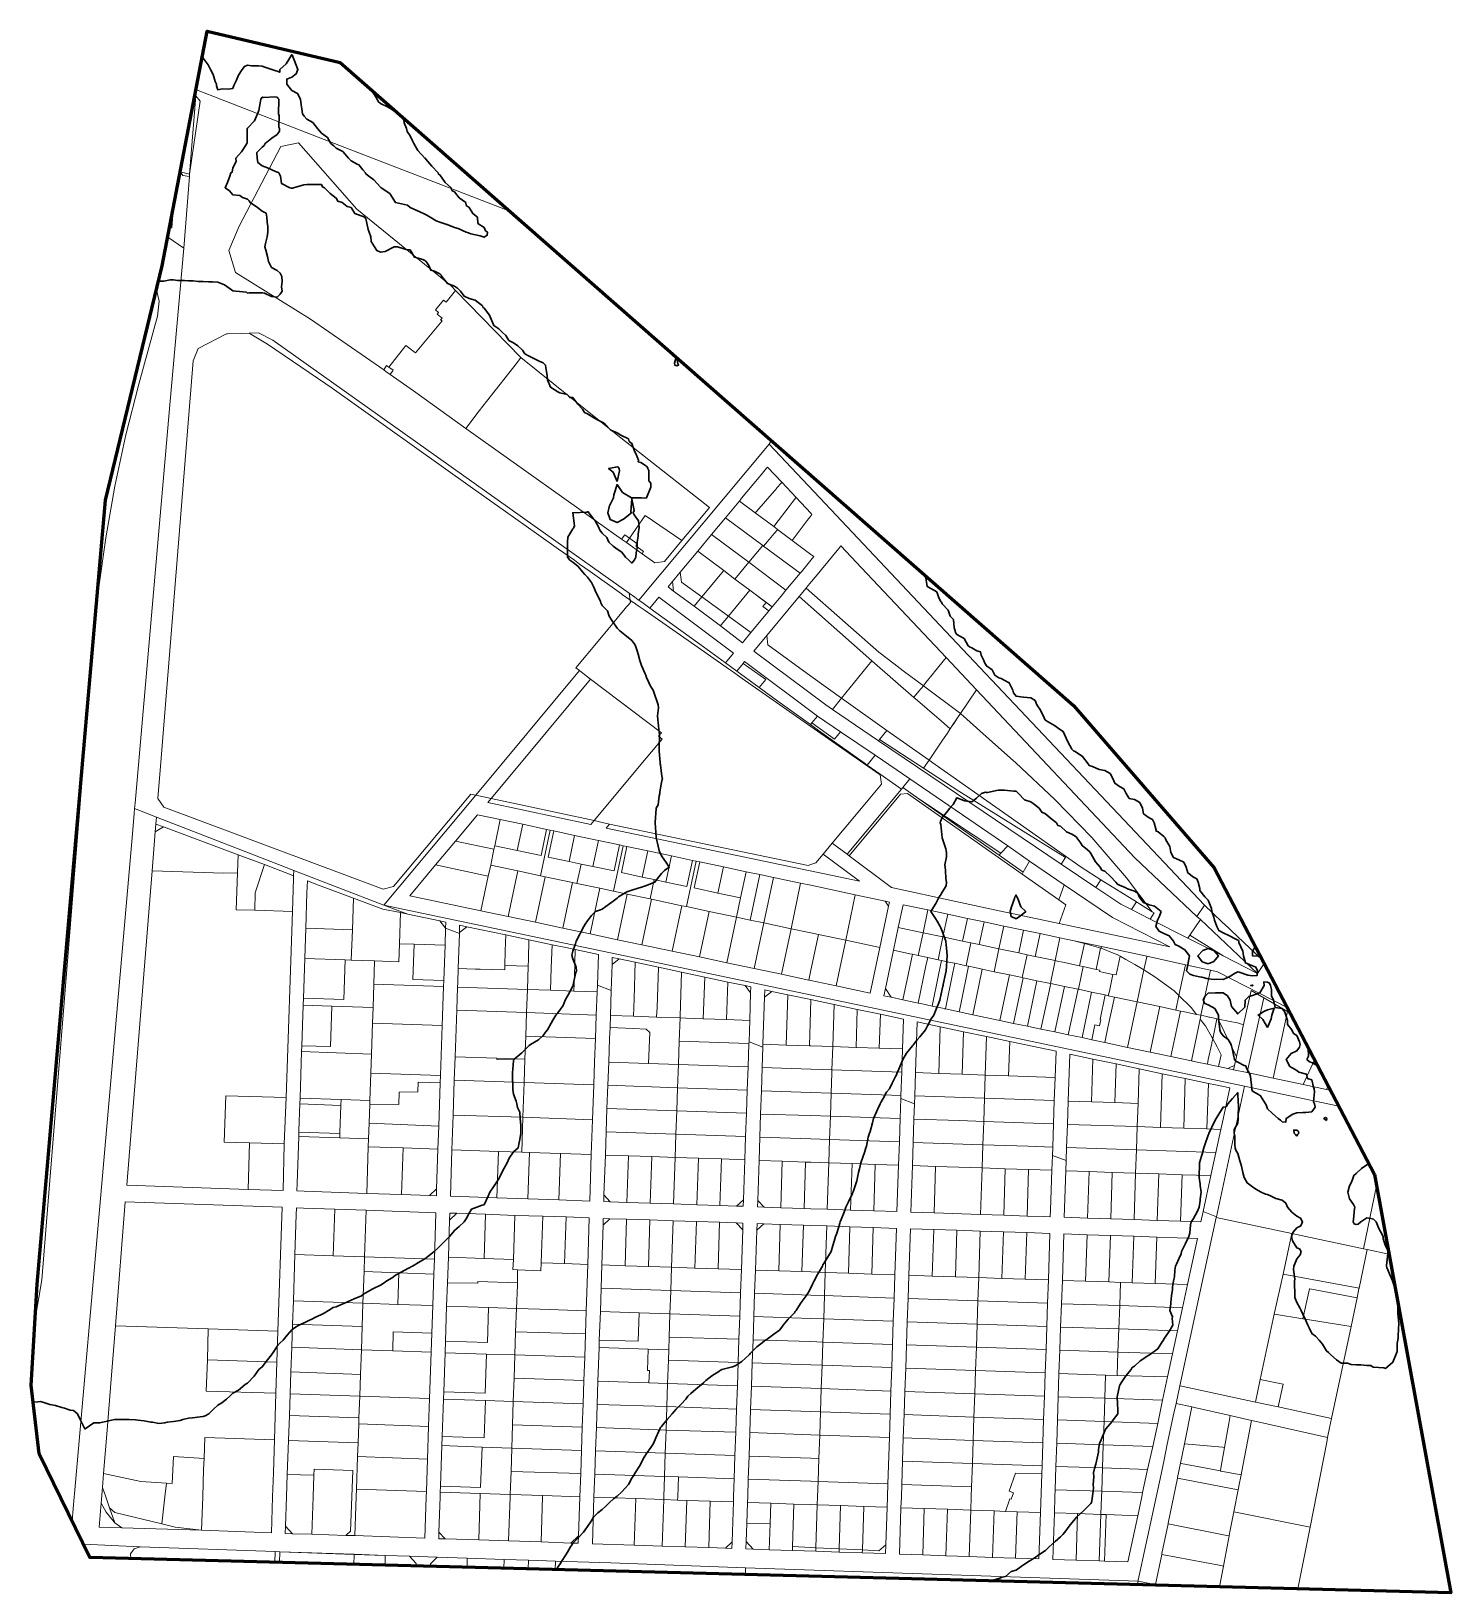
# Model space of a CAD drawing. Header units: inches. Extents: x -47590 to -46630, y -3759365 to -3758308.
import ezdxf

# ---------------------------------------------------------------- set-up
doc = ezdxf.new("R2010")
doc.units = ezdxf.units.IN
doc.header["$MEASUREMENT"] = 0
for name, color, linetype, lineweight, true_color in [('Area_Of_Interest', 7, 'Continuous', 60, 0xffffff), ('Contours_5m', 7, 'Continuous', 30, 0xcccccc), ('Land_Parcels_Zoning', 7, 'Continuous', 0, 0xffffff)]:
    doc.layers.add(name, color=color, linetype=linetype, lineweight=lineweight, true_color=true_color)

msp = doc.modelspace()

# ---------------------------------------------------------------- linework, layer by layer
at = {"layer": 'Area_Of_Interest'}
msp.add_lwpolyline([(-46681.5, -3759082), (-46629.9, -3759365.1), (-47550.7, -3759341.3), (-47585.1, -3759271.1), (-47590.4, -3759224.8), (-47586.4, -3759156.1), (-47540.1, -3758625.6), (-47501.7, -3758466.8), (-47471.3, -3758308.1), (-47381.3, -3758329.2), (-46885.2, -3758764.5), (-46790, -3758874.3)], close=True, dxfattribs=at)
at = {"layer": 'Contours_5m'}
for points, elevation in [([(-47474.5, -3758324.9), (-47474, -3758326.2), (-47470.7, -3758330.7), (-47469, -3758334), (-47467.3, -3758337.3), (-47465.9, -3758342.1), (-47465.1, -3758344), (-47465, -3758345), (-47464, -3758347.7), (-47460.9, -3758347.1), (-47457.2, -3758347.2), (-47454, -3758346.8), (-47453.2, -3758344.8), (-47452.8, -3758344), (-47451.7, -3758341.7), (-47450.2, -3758337.8), (-47447.6, -3758334), (-47446.1, -3758331.9), (-47444, -3758331), (-47441.4, -3758331.4), (-47436.6, -3758331.4), (-47434, -3758331.7), (-47432.3, -3758332.3), (-47427.6, -3758334), (-47424.8, -3758334.8), (-47424, -3758335.1), (-47422.2, -3758335.8), (-47422.2, -3758334), (-47417.9, -3758330.1), (-47414.2, -3758324.2), (-47414.1, -3758324), (-47414, -3758324), (-47414, -3758324), (-47414, -3758324), (-47414, -3758324), (-47413.9, -3758324.1), (-47411.1, -3758331.1), (-47409.9, -3758334), (-47411, -3758337), (-47414, -3758339.1), (-47417.5, -3758340.5), (-47417.4, -3758344), (-47415.9, -3758345.9), (-47414, -3758348.1), (-47410.2, -3758350.2), (-47408.2, -3758354), (-47407.8, -3758357.8), (-47407.3, -3758360.7), (-47406.9, -3758364), (-47405.6, -3758365.6), (-47404, -3758367.5), (-47399.9, -3758369.9), (-47396.7, -3758374), (-47395.4, -3758375.4), (-47394, -3758377), (-47390, -3758380), (-47387.6, -3758384), (-47385.6, -3758385.6), (-47384, -3758387.2), (-47379.5, -3758389.5), (-47375.6, -3758394), (-47374.8, -3758394.8), (-47374, -3758395.7), (-47369.9, -3758398.1), (-47368.6, -3758398.6), (-47366.1, -3758401.9), (-47364.3, -3758404), (-47364.2, -3758404.2), (-47364, -3758404.5), (-47361.9, -3758406.1), (-47358.6, -3758408.6), (-47354, -3758413.6), (-47353.8, -3758413.8), (-47353.6, -3758414), (-47347.8, -3758417.8), (-47344, -3758424), (-47344, -3758424), (-47343.9, -3758424), (-47335.8, -3758425.8), (-47334, -3758427.3), (-47329.4, -3758429.4), (-47327.9, -3758430.1), (-47324, -3758432), (-47322.6, -3758432.5), (-47320.4, -3758434), (-47316.3, -3758436.3), (-47314, -3758437.3), (-47309.1, -3758438.9), (-47308.9, -3758438.9), (-47304, -3758440.9), (-47301.6, -3758441.6), (-47296, -3758444), (-47294.6, -3758444.6), (-47294, -3758444.8), (-47292.9, -3758445.1), (-47286.6, -3758446.6), (-47284, -3758447.5), (-47281.8, -3758446.2), (-47281.7, -3758444), (-47283.1, -3758443.1), (-47284, -3758441), (-47288.2, -3758438.2), (-47288.5, -3758434), (-47291.5, -3758431.5), (-47294, -3758427.3), (-47296, -3758426), (-47296.4, -3758424), (-47300.8, -3758420.8), (-47304, -3758416.8), (-47305.8, -3758415.8), (-47306.3, -3758414), (-47310.4, -3758410.4), (-47314, -3758405.3), (-47314.8, -3758404.8), (-47315, -3758404), (-47319.4, -3758399.4), (-47323.3, -3758394.7), (-47323.9, -3758394), (-47323.9, -3758393.9), (-47324, -3758393.9), (-47328.7, -3758388.7), (-47331.5, -3758384), (-47332.3, -3758382.3), (-47334, -3758378.8), (-47335.9, -3758375.9), (-47336.4, -3758374), (-47338, -3758370), (-47338.2, -3758368.2), (-47342, -3758364), (-47343, -3758363), (-47344, -3758362.7), (-47347.8, -3758360.2), (-47349.2, -3758359.2), (-47354, -3758356.9), (-47355.6, -3758355.6), (-47356.2, -3758354), (-47359.3, -3758349.3), (-47360.2, -3758347.8), (-47360.3, -3758347.7)], 15), ([(-47589.1, -3759236.1), (-47585.9, -3759235.9), (-47584, -3759235.6), (-47581.8, -3759236.2), (-47577.7, -3759237.7), (-47574, -3759238.4), (-47569.6, -3759239.6), (-47567.8, -3759240.2), (-47564, -3759241.4), (-47561.7, -3759241.7), (-47559.1, -3759244), (-47557.4, -3759247.4), (-47554.3, -3759253.7), (-47554.1, -3759254), (-47554.1, -3759254.1), (-47554, -3759254.1), (-47554, -3759254), (-47553.9, -3759254), (-47547.9, -3759250.1), (-47544, -3759250.1), (-47539, -3759249), (-47538.9, -3759248.9), (-47534, -3759247.9), (-47530.3, -3759247.7), (-47527.8, -3759247.8), (-47524, -3759247.7), (-47519.9, -3759248.1), (-47518.3, -3759248.3), (-47514, -3759248.7), (-47509.5, -3759249.5), (-47508.3, -3759249.7), (-47504, -3759250.5), (-47500, -3759250), (-47498.3, -3759249.7), (-47494, -3759249.2), (-47489.5, -3759248.5), (-47487.8, -3759247.8), (-47484, -3759246.9), (-47481.3, -3759246.7), (-47476, -3759246), (-47474, -3759245.8), (-47472.6, -3759245.4), (-47470.3, -3759244), (-47467.1, -3759240.9), (-47464, -3759238), (-47461.5, -3759236.5), (-47458.3, -3759234), (-47456.1, -3759231.9), (-47454, -3759230), (-47450.1, -3759227.9), (-47445.6, -3759224), (-47444.5, -3759223.5), (-47444, -3759223.3), (-47439.6, -3759218.4), (-47436.4, -3759214), (-47434, -3759212.2), (-47430.6, -3759207.4), (-47427.7, -3759204), (-47426.2, -3759201.8), (-47424, -3759198.2), (-47422, -3759196), (-47419.9, -3759194), (-47417.2, -3759190.8), (-47414, -3759187), (-47412.2, -3759185.8), (-47409.2, -3759184), (-47405.7, -3759182.3), (-47404, -3759181.4), (-47399.1, -3759179.1), (-47399, -3759179), (-47394, -3759176.8), (-47392.2, -3759175.8), (-47389.2, -3759174), (-47386, -3759172), (-47384, -3759171.6), (-47379.6, -3759169.6), (-47378.8, -3759169.2), (-47374, -3759167.1), (-47371.8, -3759166.2), (-47367, -3759164), (-47365.3, -3759162.7), (-47364, -3759162.1), (-47359.6, -3759159.6), (-47358.8, -3759159.2), (-47354, -3759156.9), (-47352.3, -3759155.7), (-47349.7, -3759154), (-47346.1, -3759151.9), (-47344, -3759150), (-47340, -3759148), (-47335.6, -3759145.6), (-47334, -3759144.8), (-47333.5, -3759144.5), (-47332.3, -3759144), (-47327.1, -3759140.9), (-47324, -3759139), (-47321.2, -3759136.8), (-47317.7, -3759134), (-47315.8, -3759132.2), (-47314, -3759130.5), (-47310.8, -3759127.2), (-47307.3, -3759124), (-47305.8, -3759122.1), (-47304, -3759119.8), (-47300.9, -3759117.1), (-47297.4, -3759114), (-47296.1, -3759111.9), (-47294, -3759108.1), (-47292.5, -3759105.5), (-47288.8, -3759104), (-47285.2, -3759102.8), (-47284, -3759102.4), (-47281.3, -3759096.7), (-47280, -3759094), (-47277.6, -3759090.4), (-47274, -3759084.8), (-47273.7, -3759084.3), (-47273.6, -3759084), (-47273.3, -3759083.3), (-47270.3, -3759077.7), (-47268.4, -3759074), (-47267, -3759071), (-47264, -3759066.7), (-47262.6, -3759065.4), (-47261, -3759064), (-47260.2, -3759060.2), (-47259.8, -3759058.2), (-47259, -3759054), (-47259.2, -3759049.2), (-47259.2, -3759048.8), (-47259.5, -3759044), (-47259.7, -3759039.7), (-47261.4, -3759036.6), (-47261.8, -3759034), (-47262.3, -3759032.3), (-47264, -3759027.6), (-47264.5, -3759024.5), (-47264.4, -3759024), (-47264.5, -3759023.5), (-47264.7, -3759014.7), (-47264.7, -3759014), (-47264.8, -3759013.2), (-47264, -3759005.1), (-47263.8, -3759004.2), (-47263.8, -3759004), (-47258.5, -3758999.5), (-47254, -3758995.1), (-47253.4, -3758994.6), (-47252.6, -3758994), (-47247.2, -3758990.8), (-47244, -3758987.9), (-47242.3, -3758985.7), (-47241.1, -3758984), (-47238.6, -3758979.4), (-47237.4, -3758977.4), (-47235.4, -3758974), (-47234.7, -3758973.3), (-47234, -3758972.6), (-47230.5, -3758967.5), (-47229, -3758964), (-47227.2, -3758960.8), (-47224, -3758954.4), (-47223.8, -3758954.2), (-47223.7, -3758954), (-47223.6, -3758953.6), (-47222, -3758946), (-47221.5, -3758944), (-47221.6, -3758941.6), (-47224, -3758936), (-47224.3, -3758934.3), (-47224.4, -3758934), (-47224.5, -3758933.5), (-47224, -3758930.7), (-47222.2, -3758925.8), (-47221.6, -3758924), (-47216.4, -3758914), (-47215.5, -3758912.5), (-47214, -3758910.3), (-47211.3, -3758906.7), (-47208.6, -3758904), (-47205.3, -3758902.7), (-47204, -3758902.3), (-47199.2, -3758898.8), (-47197.5, -3758897.5), (-47194, -3758895), (-47193.5, -3758894.4), (-47193.1, -3758894), (-47187.3, -3758890.7), (-47184, -3758889.5), (-47179.8, -3758888.2), (-47177.4, -3758887.4), (-47174, -3758886.3), (-47172.4, -3758885.6), (-47168.5, -3758884), (-47166.6, -3758881.5), (-47164, -3758878.2), (-47162, -3758876.1), (-47158.7, -3758874), (-47160.7, -3758870.7), (-47164, -3758866.3), (-47164.7, -3758864.7), (-47165, -3758864), (-47165.4, -3758862.6), (-47166.8, -3758856.8), (-47167.5, -3758854), (-47167.8, -3758850.2), (-47168.2, -3758844), (-47167.9, -3758840.1), (-47167.8, -3758837.8), (-47167.6, -3758834), (-47166.2, -3758831.8), (-47165.6, -3758825.6), (-47165.1, -3758824), (-47165, -3758823), (-47164, -3758816.5), (-47163.4, -3758814.6), (-47163.3, -3758814), (-47163.4, -3758813.4), (-47164, -3758810.6), (-47164.7, -3758804.7), (-47164.8, -3758804), (-47164.9, -3758803.1), (-47165.5, -3758795.5), (-47165.6, -3758794), (-47165.6, -3758792.4), (-47165.2, -3758785.2), (-47165.2, -3758784), (-47165.4, -3758782.6), (-47166.1, -3758776.1), (-47166.4, -3758774), (-47166.6, -3758771.4), (-47166, -3758766), (-47166.1, -3758764), (-47167.3, -3758760.7), (-47168.2, -3758758.2), (-47169.6, -3758754), (-47171.3, -3758751.3), (-47174, -3758745.5), (-47174.5, -3758744), (-47174.9, -3758743.1), (-47177.4, -3758737.3), (-47178.6, -3758734), (-47179.8, -3758729.8), (-47180.5, -3758727.5), (-47181.5, -3758724), (-47182.4, -3758722.4), (-47184, -3758720.4), (-47187.6, -3758717.6), (-47192.1, -3758714), (-47193.1, -3758713.1), (-47194, -3758712.2), (-47197.2, -3758707.2), (-47199.3, -3758704), (-47200.5, -3758700.5), (-47204, -3758696.9), (-47204.9, -3758694.9), (-47205.2, -3758694), (-47206.3, -3758691.7), (-47208.2, -3758688.2), (-47209.9, -3758684), (-47211.3, -3758681.3), (-47214, -3758677.7), (-47215.9, -3758675.9), (-47217.3, -3758674), (-47220.4, -3758670.4), (-47224, -3758667.4), (-47226, -3758666), (-47227.6, -3758664), (-47227.6, -3758660.4), (-47227.5, -3758657.5), (-47227.5, -3758654), (-47227.4, -3758650.6), (-47224, -3758645), (-47223.5, -3758644.5), (-47223.3, -3758644), (-47222.9, -3758642.9), (-47224, -3758634), (-47223.8, -3758634), (-47214.5, -3758633.5), (-47214, -3758633.4), (-47213.5, -3758633.4), (-47213, -3758634), (-47209.9, -3758638.1), (-47209.1, -3758639.1), (-47206.3, -3758644), (-47205.7, -3758645.7), (-47204, -3758647.8), (-47200.8, -3758650.8), (-47199.5, -3758654), (-47196.6, -3758656.6), (-47194, -3758658.6), (-47190.7, -3758660.7), (-47188.2, -3758664), (-47186.1, -3758666.1), (-47184, -3758668.1), (-47182.1, -3758665.9), (-47181.2, -3758664), (-47181.1, -3758661.1), (-47180.3, -3758657.7), (-47180.3, -3758654), (-47179.8, -3758649.8), (-47179.6, -3758648.4), (-47179.1, -3758644), (-47179.4, -3758639.4), (-47182.5, -3758635.5), (-47183, -3758634), (-47182.4, -3758632.4), (-47184, -3758624.6), (-47184.6, -3758633.4), (-47184.3, -3758634), (-47189.6, -3758638.4), (-47194, -3758640.7), (-47198.6, -3758638.6), (-47200.2, -3758634), (-47199, -3758629), (-47198.9, -3758628.9), (-47196.3, -3758624), (-47196.1, -3758621.9), (-47194, -3758614.9), (-47190.3, -3758620.3), (-47184.2, -3758623.8), (-47184, -3758623.9), (-47184, -3758624), (-47177.5, -3758624), (-47174.1, -3758624.1), (-47174, -3758624), (-47174, -3758624), (-47174, -3758624), (-47171.2, -3758616.8), (-47171.1, -3758614), (-47172.4, -3758612.4), (-47172.6, -3758605.4), (-47173.1, -3758604), (-47173.4, -3758603.4), (-47174, -3758602.5), (-47178, -3758600), (-47179.6, -3758599.6), (-47179.5, -3758598.5), (-47181.4, -3758594), (-47182.3, -3758592.3), (-47184, -3758587.1), (-47185.7, -3758585.7), (-47186.3, -3758584), (-47191.4, -3758581.4), (-47194, -3758579.9), (-47198.1, -3758578.1), (-47202, -3758574), (-47203.2, -3758573.2), (-47204, -3758572.8), (-47206.7, -3758571.3), (-47209.8, -3758569.8), (-47214, -3758567.1), (-47216.1, -3758566.1), (-47217.4, -3758564), (-47220.6, -3758560.6), (-47224, -3758556.1), (-47226, -3758556), (-47227.8, -3758554), (-47232.7, -3758552.8), (-47234, -3758552.1), (-47239, -3758549), (-47241.1, -3758544), (-47241.2, -3758541.2), (-47242.2, -3758535.8), (-47242.3, -3758534), (-47243.2, -3758533.2), (-47244, -3758532.6), (-47246.7, -3758531.3), (-47249.8, -3758529.8), (-47254, -3758527.8), (-47256.4, -3758526.4), (-47257.9, -3758524), (-47261.1, -3758521.1), (-47264, -3758519.1), (-47267.3, -3758517.3), (-47269.3, -3758514), (-47271.8, -3758511.8), (-47274, -3758509.4), (-47277.3, -3758507.3), (-47278.7, -3758504), (-47280.3, -3758500.3), (-47284, -3758495.5), (-47284.8, -3758494.8), (-47285.1, -3758494), (-47290.1, -3758490.1), (-47294, -3758489), (-47297.5, -3758487.5), (-47299.9, -3758484), (-47302, -3758482), (-47304, -3758480.6), (-47308.8, -3758478.8), (-47312.5, -3758474), (-47313.1, -3758473.1), (-47314, -3758472.2), (-47317.6, -3758470.4), (-47319.9, -3758469.9), (-47321.4, -3758466.6), (-47323.2, -3758464), (-47323.6, -3758463.6), (-47324, -3758463.3), (-47325.5, -3758462.5), (-47331, -3758461), (-47334, -3758456.1), (-47336, -3758456), (-47342.6, -3758454), (-47343.9, -3758453.9), (-47344, -3758453.9), (-47344.1, -3758453.9), (-47344.7, -3758454), (-47350.8, -3758457.2), (-47354, -3758457.6), (-47356.5, -3758456.5), (-47358, -3758454), (-47360.3, -3758450.3), (-47360.7, -3758447.3), (-47361.8, -3758444), (-47362.3, -3758442.3), (-47364, -3758434.8), (-47364.5, -3758434.5), (-47364.7, -3758434), (-47371.4, -3758431.5), (-47374, -3758427.4), (-47376.7, -3758426.7), (-47380, -3758424), (-47383, -3758423), (-47384, -3758421), (-47388, -3758418), (-47391.9, -3758414), (-47393.3, -3758413.3), (-47394, -3758411.7), (-47396.3, -3758411.7), (-47401.8, -3758411.8), (-47404, -3758411.8), (-47406, -3758412), (-47412.9, -3758414), (-47413.6, -3758414.4), (-47414, -3758414.4), (-47414.4, -3758414.4), (-47415.3, -3758414), (-47421.1, -3758411.1), (-47421.8, -3758406.2), (-47422.8, -3758404), (-47423.5, -3758403.5), (-47424, -3758403.4), (-47425.1, -3758402.9), (-47430.6, -3758400.6), (-47434, -3758399.2), (-47437, -3758397), (-47437.6, -3758394), (-47437.8, -3758390.2), (-47434, -3758386.6), (-47432.7, -3758385.3), (-47432.1, -3758384), (-47427.6, -3758380.4), (-47424, -3758377.9), (-47422.4, -3758375.6), (-47422.3, -3758374), (-47422.9, -3758372.9), (-47422.6, -3758365.4), (-47423, -3758364), (-47423, -3758363), (-47422.9, -3758355.1), (-47422.9, -3758354), (-47423.4, -3758353.4), (-47424, -3758352.7), (-47425.5, -3758352.5), (-47433, -3758353), (-47434, -3758352.6), (-47434.6, -3758353.4), (-47435, -3758354), (-47435.3, -3758355.3), (-47436.3, -3758361.7), (-47437.2, -3758364), (-47439.2, -3758368.8), (-47444, -3758373.7), (-47444.1, -3758373.9), (-47444.2, -3758374), (-47444.3, -3758374.3), (-47444.2, -3758383.8), (-47444.4, -3758384), (-47445.2, -3758385.2), (-47448.2, -3758389.8), (-47451.9, -3758394), (-47451.8, -3758396.2), (-47454, -3758400.6), (-47454.5, -3758403.5), (-47455.3, -3758404), (-47456.1, -3758406.1), (-47457.6, -3758410.4), (-47459.2, -3758414), (-47456.2, -3758416.2), (-47454, -3758418.7), (-47449.3, -3758419.3), (-47447.4, -3758420.6), (-47444, -3758421.8), (-47442.9, -3758422.9), (-47442.2, -3758424), (-47437.3, -3758427.3), (-47434, -3758429.8), (-47431.3, -3758431.3), (-47431, -3758434), (-47430.8, -3758437.2), (-47430.3, -3758440.3), (-47430.2, -3758444), (-47430.7, -3758447.3), (-47431.8, -3758451.8), (-47432.2, -3758454), (-47431.7, -3758456.3), (-47430.6, -3758460.6), (-47429.8, -3758464), (-47427.9, -3758467.9), (-47424, -3758470.1), (-47421.9, -3758471.9), (-47420.8, -3758474), (-47420.5, -3758477.5), (-47421, -3758481), (-47420.5, -3758484), (-47421.9, -3758486.1), (-47424, -3758488.1), (-47427.7, -3758487.7), (-47432.6, -3758485.4), (-47434, -3758485.1), (-47435.2, -3758485.2), (-47442.8, -3758485.2), (-47444, -3758485.4), (-47444.8, -3758484.8), (-47452, -3758484), (-47453.7, -3758483.7), (-47454, -3758483.7), (-47454.9, -3758483.1), (-47459.7, -3758479.7), (-47464, -3758478), (-47467.8, -3758477.8), (-47470.4, -3758477.6), (-47474, -3758477.5), (-47477.5, -3758477.5), (-47480.9, -3758477.1), (-47484, -3758477.1), (-47486.7, -3758476.7), (-47491.3, -3758476.7), (-47494, -3758476.3), (-47496.3, -3758476.3), (-47500.7, -3758477.3), (-47504, -3758477.3), (-47504.2, -3758477.2)], 20), ([(-47154.1, -3758528.6), (-47155.2, -3758532.8), (-47155, -3758534), (-47154.3, -3758534.3), (-47154, -3758534.4)], 20), ([(-47154, -3758534.4), (-47153.5, -3758534.5), (-47152.4, -3758534), (-47152.9, -3758532.9), (-47153.8, -3758528.8)], 20), ([(-46985.4, -3758676.6), (-46984.1, -3758683.9), (-46984.1, -3758684), (-46984, -3758684.1), (-46983.8, -3758684.2), (-46977.6, -3758687.6), (-46976.3, -3758691.7), (-46975, -3758694), (-46974.5, -3758694.5), (-46974, -3758695.7), (-46970, -3758700), (-46968.5, -3758704), (-46966.3, -3758706.3), (-46966, -3758712), (-46965.3, -3758714), (-46965, -3758715), (-46964, -3758716.4), (-46959.2, -3758719.2), (-46956.5, -3758724), (-46955, -3758725), (-46954, -3758725.4), (-46950.5, -3758727.5), (-46948.1, -3758728.1), (-46947.7, -3758730.3), (-46945.8, -3758734), (-46945.4, -3758735.4), (-46944, -3758737.7), (-46940.3, -3758740.3), (-46938.5, -3758744), (-46935.7, -3758745.7), (-46934, -3758746.1), (-46929.2, -3758748.8), (-46928.9, -3758748.9), (-46928.8, -3758749.2), (-46926.3, -3758754), (-46925.8, -3758755.8), (-46924, -3758758.2), (-46919.2, -3758758.8), (-46918.9, -3758758.9), (-46914, -3758759.4), (-46911.2, -3758761.2), (-46910, -3758764), (-46907.6, -3758767.6), (-46905.1, -3758772.9), (-46904.5, -3758774), (-46904.3, -3758774.3), (-46904, -3758774.5), (-46902.7, -3758775.3), (-46898, -3758778), (-46894, -3758781), (-46892.1, -3758782.1), (-46891.2, -3758784), (-46889, -3758789), (-46889, -3758789), (-46886.4, -3758794), (-46885.2, -3758795.2), (-46884, -3758795.6), (-46879, -3758799), (-46875.3, -3758804), (-46874.9, -3758804.9), (-46874, -3758805.3), (-46872.2, -3758805.8), (-46867.7, -3758807.7), (-46864, -3758808.5), (-46860.4, -3758810.4), (-46858.5, -3758814), (-46857.1, -3758817.1), (-46854, -3758819.4), (-46851, -3758821), (-46849.5, -3758824), (-46847.4, -3758827.4), (-46844, -3758828.2), (-46840.2, -3758830.2), (-46838.4, -3758834), (-46837.8, -3758837.8), (-46834, -3758840.5), (-46831.7, -3758841.7), (-46830.6, -3758844), (-46829.2, -3758848.8), (-46829.4, -3758849.4), (-46827.9, -3758850.1), (-46824, -3758853.2), (-46823.5, -3758853.5), (-46823.2, -3758854), (-46822.7, -3758855.3), (-46820, -3758860), (-46819.2, -3758864), (-46817.4, -3758867.4), (-46814, -3758868.9), (-46810.6, -3758870.6), (-46809, -3758874), (-46807.7, -3758877.7), (-46804, -3758880.6), (-46801.8, -3758881.8), (-46800.8, -3758884), (-46799.6, -3758888.4), (-46799.8, -3758889.8), (-46796.2, -3758894), (-46795.1, -3758895.1), (-46794, -3758896.3), (-46791.8, -3758901.8), (-46791.5, -3758904), (-46790.3, -3758907.7), (-46789.7, -3758909.7), (-46788.2, -3758914), (-46786.8, -3758916.8), (-46784, -3758918.3), (-46780.1, -3758920.1), (-46775.3, -3758922.7), (-46774, -3758923.4), (-46773.6, -3758923.6), (-46773.4, -3758924), (-46773.2, -3758924.8), (-46770.7, -3758930.7), (-46770.2, -3758934), (-46768.7, -3758938.7), (-46764, -3758940.6), (-46761.7, -3758941.7), (-46760.6, -3758944), (-46760.8, -3758947.2), (-46764, -3758947.4), (-46767.1, -3758947.1), (-46773.1, -3758944.9), (-46774, -3758944.8), (-46775.7, -3758945.7), (-46779.8, -3758948.2), (-46784, -3758950), (-46788.2, -3758949.8), (-46789.9, -3758949.9), (-46794, -3758949.6), (-46798.4, -3758948.4), (-46799.9, -3758948.1), (-46804, -3758947.2), (-46806.4, -3758946.4), (-46808.6, -3758944), (-46807.7, -3758940.3), (-46807.3, -3758937.3), (-46806.6, -3758934), (-46809.8, -3758929.8), (-46814, -3758927.3), (-46816.3, -3758926.3), (-46817.6, -3758924), (-46820.4, -3758920.4), (-46824, -3758918.8), (-46827.3, -3758917.3), (-46829.4, -3758914), (-46828.3, -3758909.7), (-46827, -3758907), (-46825.9, -3758904), (-46830.3, -3758900.3), (-46834, -3758899.3), (-46837.9, -3758897.9), (-46840.8, -3758894), (-46841.6, -3758891.6), (-46844, -3758890.2), (-46848.6, -3758888.6), (-46850.3, -3758887.7), (-46854, -3758886.1), (-46855.5, -3758885.5), (-46856.5, -3758884), (-46860.2, -3758880.2), (-46864, -3758876.7), (-46865.9, -3758875.9), (-46867.1, -3758874), (-46870.2, -3758870.2), (-46873.4, -3758864.6), (-46873.8, -3758864), (-46873.9, -3758863.9), (-46874, -3758863.8), (-46875.8, -3758862.2), (-46879.3, -3758859.3), (-46880.3, -3758857.7), (-46882.9, -3758854), (-46883.4, -3758853.4), (-46884, -3758853), (-46886.4, -3758851.6), (-46889.9, -3758849.9), (-46894, -3758846.2), (-46895.7, -3758845.7), (-46896.6, -3758844), (-46900.8, -3758840.8), (-46904, -3758837.7), (-46906.7, -3758836.7), (-46908.3, -3758834), (-46911.6, -3758831.6), (-46914, -3758829.8), (-46918.4, -3758828.4), (-46922.3, -3758824), (-46923.2, -3758823.2), (-46924, -3758822.5), (-46925.6, -3758822.4), (-46931.9, -3758821.9), (-46934, -3758821.7), (-46936.1, -3758821.9), (-46943.3, -3758823.3), (-46944, -3758823.4), (-46944.8, -3758823.2), (-46947.5, -3758824), (-46950.7, -3758827.3), (-46954, -3758829.7), (-46958.9, -3758828.9), (-46959.3, -3758828.7), (-46964, -3758826.9), (-46966.5, -3758831.5), (-46968.8, -3758834), (-46971.1, -3758836.9), (-46974, -3758840.4), (-46975.1, -3758842.9), (-46975.4, -3758844), (-46975, -3758845), (-46974, -3758854), (-46974, -3758854), (-46974, -3758854.1), (-46971.6, -3758861.6), (-46971.2, -3758864), (-46971, -3758867), (-46972.3, -3758872.3), (-46972.1, -3758874), (-46971.8, -3758876.2), (-46971.5, -3758881.5), (-46971.2, -3758884), (-46971.4, -3758886.6), (-46974, -3758890.9), (-46975.2, -3758892.8), (-46976.1, -3758894), (-46978.4, -3758898.4), (-46978.8, -3758899.2), (-46981.8, -3758904), (-46978.6, -3758908.6), (-46977.5, -3758910.5), (-46975.4, -3758914), (-46975, -3758915), (-46974, -3758917.2), (-46972.2, -3758922.2), (-46971.6, -3758924), (-46971.4, -3758926.6), (-46970.9, -3758930.9), (-46970.7, -3758934), (-46970.9, -3758937.1), (-46971.2, -3758941.2), (-46971.4, -3758944), (-46971.8, -3758946.2), (-46973.3, -3758953.3), (-46973.4, -3758954), (-46973.5, -3758954.5), (-46974, -3758956.5), (-46975.3, -3758962.7), (-46975.7, -3758964), (-46976.8, -3758966.8), (-46978, -3758970), (-46979.6, -3758974), (-46981.4, -3758976.6), (-46984, -3758981.4), (-46984.9, -3758983.1), (-46985.4, -3758984), (-46989.2, -3758988.8), (-46990.9, -3758990.9), (-46993.4, -3758994), (-46993.6, -3758994.4), (-46994, -3758994.9), (-46998.2, -3758999.8), (-47000.7, -3759004), (-47001.6, -3759006.4), (-47004, -3759012.3), (-47004.6, -3759013.4), (-47004.8, -3759014), (-47005.5, -3759015.5), (-47007.8, -3759020.2), (-47009.6, -3759024), (-47011.8, -3759026.2), (-47014, -3759030.4), (-47015.3, -3759032.7), (-47015.9, -3759034), (-47017.6, -3759037.5), (-47018.5, -3759039.5), (-47020.4, -3759044), (-47021.1, -3759046.9), (-47022.8, -3759052.8), (-47023.1, -3759054), (-47023.4, -3759054.6), (-47024, -3759056.7), (-47025.3, -3759062.7), (-47025.6, -3759064), (-47026.4, -3759066.4), (-47027.8, -3759070.2), (-47029.1, -3759074), (-47030, -3759078), (-47030.6, -3759080.6), (-47031.4, -3759084), (-47031.8, -3759086.2), (-47034, -3759093), (-47034.3, -3759093.7), (-47034.4, -3759094), (-47034.8, -3759094.8), (-47037.5, -3759100.5), (-47039.1, -3759104), (-47040.4, -3759107.5), (-47042.3, -3759112.3), (-47043, -3759114), (-47043.2, -3759114.8), (-47044, -3759117.3), (-47045.6, -3759122.4), (-47046.1, -3759124), (-47047, -3759127), (-47048.1, -3759129.9), (-47049.1, -3759134), (-47050.9, -3759137.1), (-47054, -3759142.2), (-47054.8, -3759143.2), (-47055, -3759144), (-47056.3, -3759146.3), (-47058.3, -3759149.7), (-47060.6, -3759154), (-47061.8, -3759156.2), (-47064, -3759161), (-47065.2, -3759162.8), (-47066.1, -3759164), (-47069.5, -3759168.5), (-47071.1, -3759171.1), (-47072.9, -3759174), (-47073.4, -3759174.6), (-47074, -3759175.5), (-47078.2, -3759179.8), (-47081.5, -3759184), (-47082.6, -3759185.4), (-47084, -3759187.3), (-47088, -3759190), (-47093.4, -3759194), (-47093.8, -3759194.2), (-47094, -3759194.4), (-47095.8, -3759195.8), (-47099.5, -3759198.5), (-47104, -3759203.2), (-47104.3, -3759203.7), (-47104.5, -3759204), (-47109.5, -3759208.5), (-47114, -3759211.5), (-47115.9, -3759212.1), (-47123, -3759214), (-47123.7, -3759214.3), (-47124, -3759214.4), (-47125.2, -3759215.2), (-47129.8, -3759218.2), (-47134, -3759221.5), (-47135.3, -3759222.7), (-47136.8, -3759224), (-47140.7, -3759227.3), (-47144, -3759230.1), (-47146, -3759232), (-47147.5, -3759234), (-47150.7, -3759237.3), (-47154, -3759240.9), (-47155.5, -3759242.5), (-47156.6, -3759244), (-47160.1, -3759247.9), (-47164, -3759252.5), (-47164.7, -3759253.3), (-47165, -3759254), (-47165.7, -3759255.7), (-47167.8, -3759260.2), (-47169.3, -3759264), (-47171.2, -3759266.8), (-47174, -3759270.9), (-47175.3, -3759272.7), (-47176.2, -3759274), (-47178.2, -3759278.2), (-47178.7, -3759279.3), (-47181.8, -3759284), (-47182.6, -3759285.4), (-47184, -3759287.4), (-47186.3, -3759291.7), (-47188.2, -3759294), (-47191.1, -3759296.9), (-47194, -3759299.6), (-47196.4, -3759301.6), (-47199.1, -3759304), (-47201.6, -3759306.4), (-47204, -3759308.6), (-47207, -3759311), (-47209.9, -3759314), (-47211.5, -3759316.5), (-47214, -3759320.3), (-47215.5, -3759322.5), (-47216.8, -3759324), (-47220.2, -3759327.8), (-47224, -3759331.5), (-47224.9, -3759333.1), (-47225.4, -3759334), (-47227.6, -3759337.6), (-47228.6, -3759339.4), (-47231.5, -3759344), (-47232.4, -3759345.6), (-47234, -3759347.7), (-47235.3, -3759349.4)], 15), ([(-46762.1, -3758927.6), (-46764, -3758930.8), (-46764, -3758934), (-46764, -3758934), (-46764, -3758934), (-46764, -3758934), (-46764, -3758934), (-46758.7, -3758934.2)], 10), ([(-46754.3, -3758942.5), (-46754.3, -3758943.7), (-46754.2, -3758944), (-46754.2, -3758944.2), (-46754, -3758944.2), (-46753.6, -3758944.4), (-46753.4, -3758944.4)], 10), ([(-46726.3, -3758996.1), (-46726.4, -3758996.4), (-46726.2, -3759001.8), (-46727.2, -3759004), (-46725.6, -3759005.6), (-46724, -3759006.2), (-46720, -3759008.4)], 10), ([(-46665.8, -3759168.1), (-46665.7, -3759172.3), (-46665.8, -3759174), (-46665.8, -3759175.8), (-46665.1, -3759182.9), (-46665.1, -3759184), (-46665.3, -3759185.3), (-46665.4, -3759192.6), (-46665.7, -3759194), (-46666.2, -3759196.2), (-46666.2, -3759201.8), (-46667.1, -3759204), (-46669, -3759209), (-46674, -3759213.2), (-46675.2, -3759212.8), (-46682.4, -3759212.4), (-46684, -3759211.3), (-46686.8, -3759211.2), (-46690.8, -3759210.8), (-46694, -3759210.7), (-46697.4, -3759210.6), (-46699.7, -3759209.7), (-46704, -3759209.6), (-46707.3, -3759207.3), (-46711, -3759204), (-46712.6, -3759202.5), (-46714, -3759201.4), (-46716.7, -3759196.7), (-46718.9, -3759194), (-46721.4, -3759191.4), (-46724, -3759189.6), (-46725.8, -3759185.8), (-46726.7, -3759184), (-46728.7, -3759179.3), (-46728.9, -3759178.9), (-46731.2, -3759174), (-46732.1, -3759172.1), (-46734, -3759168.7), (-46735.3, -3759165.3), (-46735.5, -3759164), (-46735.3, -3759162.7), (-46735.7, -3759155.7), (-46735.6, -3759154), (-46735.3, -3759152.7), (-46736.3, -3759146.3), (-46736, -3759144), (-46735.5, -3759142.5), (-46734, -3759139), (-46731.7, -3759136.3), (-46731.1, -3759134), (-46732.3, -3759132.3), (-46734, -3759131.6), (-46736.9, -3759126.9), (-46737.6, -3759124), (-46736.8, -3759121.2), (-46734, -3759118), (-46731.4, -3759116.6), (-46730.2, -3759114), (-46731.5, -3759111.5), (-46734, -3759110.1), (-46737.4, -3759107.4), (-46740.3, -3759104), (-46741.4, -3759101.4), (-46744, -3759099.4), (-46748.3, -3759098.3), (-46751.4, -3759096.6), (-46754, -3759095.5), (-46755.2, -3759095.2), (-46758.3, -3759094), (-46761.9, -3759091.9), (-46764, -3759090.4), (-46767.6, -3759087.6), (-46769.7, -3759084), (-46770.6, -3759080.6), (-46771.6, -3759076.4), (-46772.2, -3759074), (-46772.6, -3759072.6), (-46774, -3759067.8), (-46775.4, -3759065.4), (-46775.7, -3759064), (-46775.9, -3759062.1), (-46776.1, -3759056.1), (-46776.4, -3759054), (-46776.5, -3759051.5), (-46774, -3759047.2), (-46773.7, -3759044.3), (-46773.6, -3759044), (-46773.7, -3759043.7), (-46773.5, -3759034.5), (-46773.6, -3759034), (-46773.7, -3759033.7), (-46774, -3759026.5), (-46777.5, -3759030.5), (-46780.7, -3759034), (-46781.9, -3759036.1), (-46784, -3759036.3), (-46786.9, -3759041.1), (-46788.6, -3759044), (-46790.5, -3759047.5), (-46792.9, -3759052.9), (-46793.5, -3759054), (-46793.6, -3759054.4), (-46794, -3759055.4), (-46796.2, -3759061.8), (-46797, -3759064), (-46798.2, -3759068.2), (-46798.5, -3759069.5), (-46799.9, -3759074), (-46799.9, -3759078.1), (-46800.2, -3759080.2), (-46800.1, -3759084), (-46799.5, -3759088.5), (-46799.4, -3759089.4), (-46798.8, -3759094), (-46799.4, -3759098.6), (-46799.5, -3759099.5), (-46800.1, -3759104), (-46801.2, -3759106.8), (-46804, -3759111.8), (-46804.9, -3759113.1), (-46805.5, -3759114), (-46806, -3759116), (-46806.4, -3759121.6), (-46807.2, -3759124), (-46809.3, -3759128.7), (-46810, -3759130), (-46812, -3759134), (-46812.4, -3759135.6), (-46814, -3759139), (-46815.4, -3759142.6), (-46816.2, -3759144), (-46816.6, -3759146.6), (-46816.8, -3759151.2), (-46817.5, -3759154), (-46818.1, -3759158.1), (-46818.2, -3759159.8), (-46818.9, -3759164), (-46819.3, -3759168.6), (-46819.4, -3759169.4), (-46819.9, -3759174), (-46818.2, -3759178.2), (-46818.5, -3759179.5), (-46817.9, -3759184), (-46820.3, -3759187.7), (-46824, -3759193.5), (-46824.2, -3759193.8), (-46824.3, -3759194), (-46825.2, -3759195.2), (-46828.1, -3759199.9), (-46833.8, -3759204), (-46833.9, -3759204.1), (-46834, -3759204.1), (-46834.3, -3759204.3), (-46840, -3759208), (-46844, -3759211.6), (-46845.5, -3759212.5), (-46846.2, -3759214), (-46849.7, -3759218.3), (-46853, -3759223), (-46853.7, -3759224), (-46854, -3759225), (-46855.6, -3759232.4), (-46855.7, -3759234), (-46855.5, -3759235.5), (-46855.2, -3759242.8), (-46855.1, -3759244), (-46859, -3759249), (-46859.1, -3759249.1), (-46863.2, -3759254), (-46863.5, -3759254.5), (-46864, -3759255.4), (-46866.5, -3759261.5), (-46867.6, -3759264), (-46868.2, -3759268.2), (-46868.2, -3759269.8), (-46869.1, -3759274), (-46870, -3759278), (-46870.9, -3759280.9), (-46871.7, -3759284), (-46871.5, -3759286.5), (-46871.9, -3759291.9), (-46871.6, -3759294), (-46871.8, -3759296.2), (-46872.8, -3759302.8), (-46872.9, -3759304), (-46873.4, -3759304.6), (-46874, -3759305.2), (-46878.5, -3759309.5), (-46883.1, -3759314), (-46883.5, -3759314.5), (-46884, -3759315), (-46888, -3759320), (-46891.1, -3759324), (-46892.4, -3759325.6), (-46894, -3759327.2), (-46897.6, -3759330.4), (-46901.7, -3759334), (-46902.8, -3759335.2), (-46904, -3759336.4), (-46908.6, -3759339.4), (-46911.2, -3759341.2), (-46914, -3759343.1), (-46914.6, -3759343.4), (-46915.7, -3759344), (-46920.6, -3759347.4), (-46924, -3759349.8), (-46927.3, -3759350.7), (-46931.2, -3759354), (-46933.4, -3759354.6), (-46934, -3759354.8), (-46935.1, -3759355.1), (-46941, -3759357), (-46941.1, -3759357)], 10), ([(-46685.4, -3759074.4), (-46690.2, -3759077.8), (-46694, -3759081.2), (-46695.4, -3759082.6), (-46695.9, -3759084), (-46697.1, -3759087.1), (-46698.4, -3759089.6), (-46699.5, -3759094), (-46698.5, -3759098.5), (-46695.8, -3759102.2), (-46694.9, -3759104), (-46695, -3759105), (-46695.7, -3759112.3), (-46695.9, -3759114), (-46695.3, -3759115.3), (-46694, -3759115.9), (-46692.5, -3759115.5), (-46690.8, -3759114), (-46686.8, -3759111.2), (-46684, -3759111.7), (-46682.2, -3759112.2), (-46680.4, -3759114), (-46678.5, -3759118.5), (-46677.4, -3759120.6), (-46675.7, -3759124), (-46675.6, -3759125.6), (-46674, -3759130.2), (-46672.8, -3759132.8), (-46672.5, -3759134), (-46672.5, -3759135.5), (-46673.5, -3759143.5), (-46673.5, -3759144), (-46673.1, -3759144.9), (-46670.7, -3759150.7), (-46669.4, -3759154), (-46668, -3759158), (-46667.3, -3759159.7)], 10)]:
    msp.add_lwpolyline(points, dxfattribs=dict(at, elevation=elevation))
for points, elevation in [([(-47194, -3758612.9), (-47196.6, -3758606.6), (-47199.7, -3758604), (-47194.9, -3758603.1), (-47194, -3758603), (-47193.2, -3758603.2), (-47192.5, -3758604), (-47192.3, -3758605.7)], 20), ([(-46924, -3758908.8), (-46921.1, -3758906.9), (-46917.5, -3758904), (-46920.8, -3758900.8), (-46922.9, -3758895.1), (-46923.5, -3758894), (-46923.7, -3758893.7), (-46924, -3758892.7), (-46924.5, -3758893.5), (-46924.8, -3758894), (-46925.1, -3758895.1), (-46927.2, -3758900.8), (-46928.1, -3758904), (-46927.4, -3758907.4)], 15), ([(-46794, -3758939.3), (-46798.1, -3758938.1), (-46801, -3758934), (-46797.6, -3758930.4), (-46794, -3758929), (-46790.3, -3758930.3), (-46787.1, -3758934), (-46790.3, -3758937.7)], 15), ([(-46744, -3759046.4), (-46741.5, -3759046.5), (-46741.3, -3759044), (-46736.8, -3759041.2), (-46734, -3759040.2), (-46729.9, -3759039.9), (-46728, -3759040), (-46724, -3759039.6), (-46721.6, -3759036.4), (-46722.2, -3759034), (-46722.7, -3759032.7), (-46722, -3759026), (-46722.4, -3759024), (-46722.8, -3759022.8), (-46724, -3759017.9), (-46726.9, -3759016.9), (-46727.6, -3759014), (-46732.6, -3759012.6), (-46734, -3759011.5), (-46738.8, -3759008.8), (-46741.3, -3759004), (-46738, -3759000), (-46734, -3758998.3), (-46732.3, -3758995.7), (-46731.9, -3758994), (-46732.2, -3758992.2), (-46734, -3758987.9), (-46736.4, -3758986.4), (-46737.5, -3758984), (-46740.4, -3758980.4), (-46740.4, -3758977.6), (-46741.6, -3758974), (-46742.1, -3758972.1), (-46744, -3758969.5), (-46748.8, -3758968.8), (-46749.9, -3758964), (-46751.1, -3758961.1), (-46751.2, -3758956.8), (-46751.9, -3758954), (-46752.5, -3758952.5), (-46754, -3758951.8), (-46756.4, -3758951.6), (-46756.2, -3758954), (-46759.1, -3758958.9), (-46764, -3758960.7), (-46766.6, -3758961.4), (-46769, -3758964), (-46769.3, -3758968.7), (-46774, -3758973.3), (-46778.2, -3758968.2), (-46779.1, -3758964), (-46781, -3758961), (-46784, -3758958.9), (-46789, -3758959), (-46789, -3758959), (-46794, -3758959.2), (-46796.4, -3758961.5), (-46797.4, -3758964), (-46796.2, -3758966.2), (-46794, -3758967.2), (-46789.6, -3758969.6), (-46787.1, -3758974), (-46787, -3758976.9), (-46786.3, -3758981.7), (-46786.1, -3758984), (-46785.7, -3758985.7), (-46784, -3758988.1), (-46780.5, -3758990.5), (-46778.5, -3758994), (-46777.5, -3758997.5), (-46777, -3759001), (-46776.3, -3759004), (-46775.3, -3759005.3), (-46774, -3759005.9), (-46769.8, -3759008.2), (-46768.5, -3759008.5), (-46768.1, -3759009.9), (-46765.8, -3759014), (-46765.5, -3759015.5), (-46764.6, -3759023.4), (-46764.5, -3759024), (-46764.4, -3759024.4), (-46764, -3759025.5), (-46760.1, -3759027.9), (-46758.6, -3759028.6), (-46757.6, -3759030.4), (-46755.2, -3759034), (-46754.8, -3759034.8), (-46754, -3759037.6), (-46750.6, -3759040.6), (-46746.6, -3759044), (-46745.2, -3759045.2)], 15), ([(-46764, -3758954.2), (-46764.2, -3758954.2), (-46765.4, -3758954), (-46764.2, -3758953.8), (-46764, -3758953.8), (-46763.8, -3758953.8), (-46763.8, -3758954), (-46763.9, -3758954.1)], 10), ([(-46754, -3758982.5), (-46757.1, -3758977.1), (-46760.3, -3758974), (-46756.4, -3758971.6), (-46754, -3758970.5), (-46749.4, -3758969.4), (-46750.9, -3758974), (-46751.4, -3758976.6)], 15), ([(-46734, -3759055.9), (-46733.3, -3759054.7), (-46732.8, -3759054), (-46732.9, -3759052.9), (-46734, -3759051.9), (-46736.1, -3759051.9), (-46735.9, -3759054), (-46734.9, -3759054.9)], 15), ([(-46714, -3759045.3), (-46713.7, -3759044.3), (-46713.8, -3759044), (-46713.9, -3759043.9), (-46714, -3759043.6), (-46714.7, -3759043.3), (-46715.9, -3759044), (-46714.8, -3759044.8)], 15)]:
    msp.add_lwpolyline(points, close=True, dxfattribs=dict(at, elevation=elevation))
at = {"layer": 'Land_Parcels_Zoning'}
for points in [[(-47266.6, -3758429.9), (-47388.1, -3758382.9), (-47478.6, -3758347.8), (-47478.9, -3758347.7), (-47471.3, -3758308.1), (-47381.3, -3758329.2)], [(-47266.6, -3758429.9), (-47089.5, -3758585.3), (-47090.5, -3758586.5), (-47091.1, -3758587.6), (-47179.2, -3758693.2), (-47179.6, -3758692.9), (-47182, -3758691.1), (-47185.8, -3758688.4), (-47242.4, -3758648.2), (-47426.8, -3758517.1), (-47436.5, -3758512.2), (-47443, -3758512.4), (-47448.3, -3758512.6), (-47457.6, -3758512.9), (-47458.2, -3758512.9), (-47477.5, -3758522.8), (-47480.8, -3758531.2), (-47502.4, -3758800.2), (-47504.6, -3758827.4), (-47500.7, -3758833.2), (-47352.2, -3758888.9), (-47345.2, -3758887), (-47293, -3758824.4), (-47289.7, -3758825.1), (-47289.6, -3758825.1), (-47351.8, -3758899.7), (-47412.7, -3758876.1), (-47428.2, -3758870.1), (-47487.6, -3758847), (-47505.6, -3758840), (-47520.4, -3758834.3), (-47520.1, -3758830.5), (-47496.5, -3758561), (-47487.2, -3758454.9), (-47483.3, -3758406.5), (-47483.2, -3758404.9), (-47476.1, -3758355.5), (-47479, -3758351.7), (-47478.6, -3758347.8), (-47388.1, -3758382.9)], [(-47479, -3758351.7), (-47483.2, -3758404.9), (-47489.5, -3758403.2), (-47489.5, -3758403.1), (-47479.6, -3758351.5)], [(-47483.2, -3758404.9), (-47479, -3758351.7), (-47476.1, -3758355.5)], [(-47478.6, -3758347.8), (-47479, -3758351.7), (-47479.6, -3758351.5), (-47478.9, -3758347.7)], [(-47351.9, -3758537.3), (-47350.4, -3758538.3), (-47347.4, -3758540.5), (-47331.8, -3758551.5), (-47296.4, -3758576.9), (-47190.9, -3758651.9), (-47187.7, -3758654.2), (-47177.1, -3758661.8), (-47168.5, -3758667.9), (-47161.9, -3758667), (-47150.1, -3758652.8), (-47136.8, -3758636.9), (-47131.4, -3758630.4), (-47194.5, -3758580.9), (-47259, -3758529), (-47303.2, -3758483.6), (-47306.2, -3758480.5), (-47370, -3758428.6), (-47409.5, -3758383.5), (-47421.5, -3758386), (-47449.7, -3758440.1), (-47456.6, -3758456.5), (-47452.1, -3758471.3), (-47401.4, -3758503)], [(-47303.2, -3758483.6), (-47309.6, -3758491.5), (-47311.4, -3758490), (-47316.9, -3758496.6), (-47314.7, -3758498.4), (-47315.6, -3758499.5), (-47312.4, -3758502.2), (-47313.4, -3758503.4), (-47312.4, -3758504.2), (-47330.4, -3758525.7), (-47336.8, -3758520.7), (-47348.4, -3758535.5), (-47349.9, -3758534.4), (-47351.9, -3758537.3), (-47401.4, -3758503), (-47452.1, -3758471.3), (-47456.6, -3758456.5), (-47449.7, -3758440.1), (-47421.5, -3758386), (-47409.5, -3758383.5), (-47370, -3758428.6), (-47306.2, -3758480.5)], [(-47483.3, -3758406.5), (-47487.2, -3758454.9), (-47498, -3758447.4), (-47497, -3758442), (-47495.2, -3758441), (-47494.1, -3758426.9), (-47489.5, -3758403.1), (-47489.5, -3758403.2), (-47487.9, -3758405.7), (-47483.3, -3758406.5)], [(-47483.2, -3758404.9), (-47483.3, -3758406.5), (-47487.9, -3758405.7), (-47489.5, -3758403.2)], [(-47497, -3758442), (-47494.1, -3758426.9), (-47495.2, -3758441)], [(-47487.2, -3758454.9), (-47496.5, -3758561), (-47520.1, -3758830.5), (-47520.4, -3758834.3), (-47520.7, -3758837.9), (-47522.4, -3758856.6), (-47542.9, -3759090.5), (-47561.1, -3759298.2), (-47561.3, -3759300.4), (-47562, -3759308.1), (-47562.7, -3759316.6), (-47585.1, -3759271.1), (-47590.4, -3759224.8), (-47587.8, -3759179.8), (-47583.3, -3759153.2), (-47554.8, -3758800.2), (-47548.4, -3758721.3), (-47544.9, -3758686), (-47540, -3758650.9), (-47533.9, -3758616), (-47526.4, -3758581.3), (-47517.6, -3758546.9), (-47505, -3758500.9), (-47503.9, -3758490.7), (-47505.7, -3758483.1), (-47501.7, -3758466.8), (-47498, -3758447.4)], [(-47487.2, -3758454.9), (-47496.5, -3758561), (-47520.1, -3758830.5), (-47520.4, -3758834.3), (-47520.7, -3758837.9), (-47522.4, -3758856.6), (-47542.9, -3759090.5), (-47561.1, -3759298.2), (-47561.3, -3759300.4), (-47562, -3759308.1), (-47562.7, -3759316.6), (-47585.1, -3759271.1), (-47590.4, -3759224.8), (-47587.8, -3759179.8), (-47583.3, -3759153.2), (-47554.8, -3758800.2), (-47548.4, -3758721.3), (-47544.9, -3758686), (-47540, -3758650.9), (-47533.9, -3758616), (-47526.4, -3758581.3), (-47517.6, -3758546.9), (-47505, -3758500.9), (-47503.9, -3758490.7), (-47505.7, -3758483.1), (-47501.7, -3758466.8), (-47498, -3758447.4)], [(-47587.8, -3759179.8), (-47586.4, -3759156.1), (-47540.1, -3758625.6), (-47505.7, -3758483.1), (-47503.9, -3758490.7), (-47505, -3758500.9), (-47517.6, -3758546.9), (-47526.4, -3758581.3), (-47533.9, -3758616), (-47540, -3758650.9), (-47544.9, -3758686), (-47548.4, -3758721.3), (-47554.8, -3758800.2), (-47583.3, -3759153.2)], [(-47259, -3758529), (-47261.3, -3758532), (-47282.3, -3758558.8), (-47287.2, -3758565.1), (-47296.4, -3758576.9), (-47331.8, -3758551.5), (-47347.4, -3758540.5), (-47345.4, -3758537.6), (-47348.4, -3758535.5), (-47336.8, -3758520.7), (-47330.4, -3758525.7), (-47312.4, -3758504.2), (-47313.4, -3758503.4), (-47312.4, -3758502.2), (-47315.6, -3758499.5), (-47314.7, -3758498.4), (-47316.9, -3758496.6), (-47311.4, -3758490), (-47309.6, -3758491.5), (-47303.2, -3758483.6)], [(-47219.5, -3758740.8), (-47289.6, -3758825.1), (-47289.7, -3758825.1), (-47293, -3758824.4), (-47345.2, -3758887), (-47352.2, -3758888.9), (-47500.7, -3758833.2), (-47504.6, -3758827.4), (-47502.4, -3758800.2), (-47480.8, -3758531.2), (-47477.5, -3758522.8), (-47458.2, -3758512.9), (-47457.6, -3758512.9), (-47448.3, -3758512.6), (-47443, -3758512.4), (-47436.5, -3758512.2), (-47426.8, -3758517.1), (-47242.4, -3758648.2), (-47185.8, -3758688.4), (-47185.2, -3758693.1), (-47185, -3758694.7), (-47186.8, -3758696.9), (-47187.6, -3758697.8), (-47189.4, -3758700), (-47193, -3758704.3), (-47196.8, -3758708.9), (-47200.2, -3758713), (-47206.8, -3758720.9), (-47221.9, -3758739)], [(-47015.1, -3758817.7), (-47025.3, -3758829.9), (-47048.4, -3758857.7), (-47054.5, -3758865), (-47059.5, -3758871), (-47062.9, -3758872.2), (-47064.6, -3758872.8), (-47199, -3758844.7), (-47204.1, -3758843.6), (-47209.4, -3758842.4), (-47279.2, -3758827.4), (-47289.6, -3758825.1), (-47289.7, -3758825.1), (-47293, -3758824.4), (-47345.2, -3758887), (-47352.2, -3758888.9), (-47500.7, -3758833.2), (-47504.6, -3758827.4), (-47502.4, -3758800.2), (-47480.8, -3758531.2), (-47477.5, -3758522.8), (-47458.2, -3758512.9), (-47457.6, -3758512.9), (-47448.3, -3758512.6), (-47443, -3758512.4), (-47430.5, -3758520), (-47391.1, -3758546.7), (-47390.7, -3758547), (-47388.4, -3758548.5), (-47293.3, -3758616.2), (-47269.4, -3758633.2), (-47248.5, -3758648), (-47233.6, -3758658.6), (-47222.9, -3758666.2), (-47219.5, -3758668.7), (-47212.2, -3758673.8), (-47190.9, -3758689), (-47190.5, -3758689.3), (-47185.3, -3758693), (-47185.2, -3758693.1), (-47183.9, -3758694), (-47181.8, -3758695.5), (-47181.4, -3758695.8), (-47179.6, -3758697), (-47175.7, -3758699.7), (-47143.7, -3758722.1), (-47124, -3758735.9), (-47118.6, -3758739.7), (-47117.2, -3758740.6), (-47115.3, -3758742), (-47110.9, -3758745.1), (-47109.4, -3758746.1), (-47109.3, -3758746.2), (-47079.3, -3758767.1), (-47062.9, -3758778.6), (-47032.1, -3758800.2), (-47016, -3758811.4)], [(-47185.8, -3758688.4), (-47185.2, -3758693.1), (-47185.3, -3758693), (-47190.5, -3758689.3), (-47190.9, -3758689), (-47212.2, -3758673.8), (-47219.5, -3758668.7), (-47222.9, -3758666.2), (-47233.6, -3758658.6), (-47248.5, -3758648), (-47269.4, -3758633.2), (-47293.3, -3758616.2), (-47388.4, -3758548.5), (-47390.7, -3758547), (-47391.1, -3758546.7), (-47430.5, -3758520), (-47443, -3758512.4), (-47436.5, -3758512.2), (-47426.8, -3758517.1), (-47242.4, -3758648.2)], [(-47348.4, -3758535.5), (-47345.4, -3758537.6), (-47347.4, -3758540.5), (-47350.4, -3758538.3), (-47351.9, -3758537.3), (-47349.9, -3758534.4)], [(-47150.1, -3758652.8), (-47174.9, -3758635.9), (-47185.6, -3758651.3), (-47188.8, -3758649), (-47190.9, -3758651.9), (-47296.4, -3758576.9), (-47287.2, -3758565.1), (-47282.3, -3758558.8), (-47261.3, -3758532), (-47259, -3758529), (-47194.5, -3758580.9), (-47131.4, -3758630.4), (-47136.8, -3758636.9)], [(-46796.5, -3758899.7), (-46801.7, -3758907.3), (-46843.7, -3758867.7), (-46950.8, -3758753.9), (-46971.4, -3758732), (-47028.5, -3758671.3), (-47042.5, -3758656.5), (-47044, -3758658.3), (-47055.7, -3758672.5), (-47057.5, -3758674.7), (-47062.5, -3758680.6), (-47065.9, -3758684.7), (-47066.1, -3758685), (-47070.8, -3758690.7), (-47092.7, -3758717.1), (-47101.4, -3758727.6), (-47052.7, -3758764.1), (-47048.2, -3758767.1), (-47017, -3758788.3), (-46893.6, -3758871.8), (-46870.1, -3758887.6), (-46853.2, -3758899), (-46846, -3758902.6), (-46833.3, -3758909.1), (-46807.8, -3758922), (-46784, -3758934), (-46760.6, -3758945.9), (-46756.1, -3758939.2), (-46740.6, -3758968.8), (-46787.7, -3758944.7), (-46792.4, -3758943.6), (-46809.4, -3758940), (-46835.5, -3758934.2), (-46866.3, -3758927.7), (-46884.8, -3758923.8), (-46890.2, -3758922.7), (-46894.3, -3758921.8), (-46907.7, -3758918.9), (-46918.9, -3758916.6), (-46932.3, -3758913.8), (-46945.7, -3758910.9), (-46956.9, -3758908.6), (-46970.3, -3758905.7), (-46983.7, -3758902.9), (-47000.4, -3758899.4), (-47003.7, -3758914.8), (-47006.9, -3758930.2), (-47012.4, -3758956.1), (-47013.5, -3758961), (-47008.6, -3758962), (-47000.6, -3758963.7), (-46992.3, -3758965.5), (-46990.3, -3758965.9), (-46988.4, -3758966.3), (-46980.9, -3758967.9), (-46973.8, -3758969.4), (-46972.6, -3758969.7), (-46971.8, -3758969.8), (-46962.6, -3758971.8), (-46953.3, -3758973.8), (-46934.9, -3758977.8), (-46925.7, -3758979.7), (-46916.4, -3758981.6), (-46907.2, -3758983.5), (-46897.9, -3758985.4), (-46888.7, -3758987.3), (-46879.4, -3758989.3), (-46872.8, -3758990.7), (-46864, -3758992.6), (-46848.6, -3758995.9), (-46833.2, -3758999.1), (-46819.2, -3759002.1), (-46805.4, -3759005.1), (-46804.7, -3759005.2), (-46804.2, -3759005.3), (-46803.4, -3759005.5), (-46801.5, -3759005.9), (-46794.6, -3759007.3), (-46791.6, -3759008), (-46787, -3759008.9), (-46780.8, -3759010.2), (-46776.8, -3759011.1), (-46767.6, -3759013), (-46750, -3759016.8), (-46729.7, -3759021.1), (-46713.9, -3759024.5), (-46711.2, -3759025), (-46705.6, -3759035.8), (-46769.5, -3759022.2), (-47351.8, -3758899.7), (-47289.6, -3758825.1), (-47279.2, -3758827.4), (-47281.5, -3758830.1), (-47211.7, -3758845.1), (-47209.4, -3758842.4), (-47204.1, -3758843.6), (-47199, -3758844.7), (-47201.3, -3758847.4), (-47030, -3758883.3), (-47054.5, -3758865), (-47048.4, -3758857.7), (-47038.3, -3758865.2), (-47036.9, -3758866.2), (-47008.3, -3758887.7), (-46964.7, -3758897.1), (-46934.3, -3758903.6), (-46894.8, -3758912), (-46819.9, -3758927.9), (-46858.8, -3758907.9), (-46891.5, -3758885.9), (-46914.9, -3758869.8), (-46929.7, -3758859.5), (-46995.8, -3758814.1), (-47019.3, -3758798.2), (-47042.7, -3758782.3), (-47058.4, -3758771.6), (-47107.7, -3758734.7), (-47108.7, -3758736), (-47113, -3758741.2), (-47120.7, -3758735.6), (-47115.2, -3758729.1), (-47165.8, -3758691.2), (-47171.9, -3758698.5), (-47176.3, -3758695.3), (-47179.2, -3758693.2), (-47091.1, -3758587.6), (-47079.8, -3758599.5), (-47053.2, -3758627.8), (-46971.7, -3758714.1)], [(-46757.3, -3758936.8), (-46778.4, -3758916.8), (-46780.1, -3758915.2), (-46784.5, -3758911.1), (-46790.7, -3758905.2), (-46796.5, -3758899.7), (-46971.7, -3758714.1), (-47053.2, -3758627.8), (-47079.8, -3758599.5), (-47091.1, -3758587.6), (-47090.5, -3758586.5), (-47089.5, -3758585.3), (-46885.2, -3758764.5), (-46790, -3758874.3)], [(-47075.6, -3758652.7), (-47065.3, -3758639.2), (-47063.5, -3758636.9), (-47063.2, -3758636.6), (-47062.9, -3758636.1), (-47062.1, -3758635.1), (-47062.9, -3758634.3), (-47072.9, -3758623.6), (-47082.4, -3758613.4), (-47092.1, -3758603.1), (-47092.8, -3758603.9), (-47096.5, -3758608.4), (-47096.7, -3758608.6), (-47097.8, -3758609.9), (-47097.9, -3758610), (-47109.7, -3758624.2), (-47111.2, -3758626.1), (-47111.7, -3758626.6), (-47116.2, -3758632.1), (-47120.6, -3758637.4), (-47130, -3758648.7), (-47139.4, -3758660), (-47151.3, -3758674.3), (-47156.5, -3758680.5), (-47159.5, -3758684.2), (-47155.7, -3758687), (-47141.8, -3758697.3), (-47124.1, -3758710.5), (-47109.1, -3758722), (-47108.3, -3758721), (-47103.4, -3758715.1), (-47093.2, -3758702.7), (-47091.3, -3758700.4), (-47089, -3758697.7), (-47083, -3758690.4), (-47079.7, -3758686.4), (-47070.2, -3758675), (-47069.3, -3758674), (-47064.7, -3758668.4), (-47062.9, -3758666.2), (-47062.8, -3758666.1), (-47060.8, -3758663.7), (-47062.9, -3758662.2)], [(-47082.4, -3758613.4), (-47082.9, -3758613.9), (-47085.8, -3758617.2), (-47086.1, -3758617.6), (-47086.8, -3758618.4), (-47087.5, -3758619.2), (-47099.6, -3758633.1), (-47100.5, -3758634.1), (-47111.2, -3758626.1), (-47109.7, -3758624.2), (-47097.9, -3758610), (-47097.8, -3758609.9), (-47096.7, -3758608.6), (-47096.5, -3758608.4), (-47092.8, -3758603.9), (-47092.1, -3758603.1)], [(-47072.9, -3758623.6), (-47073.1, -3758623.9), (-47074.8, -3758626.2), (-47075.3, -3758626.8), (-47075.5, -3758627.1), (-47076.8, -3758628.8), (-47088, -3758643.3), (-47100.5, -3758634.1), (-47099.6, -3758633.1), (-47087.5, -3758619.2), (-47086.8, -3758618.4), (-47086.1, -3758617.6), (-47085.8, -3758617.2), (-47082.9, -3758613.9), (-47082.4, -3758613.4)], [(-47100.5, -3758634.1), (-47088, -3758643.3), (-47087.1, -3758644.1), (-47085.4, -3758645.4), (-47085.5, -3758645.5), (-47087.6, -3758648), (-47092.2, -3758653.5), (-47094.8, -3758656.7), (-47095.4, -3758656.2), (-47120.6, -3758637.4), (-47116.2, -3758632.1), (-47111.7, -3758626.6), (-47111.2, -3758626.1)], [(-47075.6, -3758652.7), (-47085.4, -3758645.4), (-47087.1, -3758644.1), (-47088, -3758643.3), (-47076.8, -3758628.8), (-47075.5, -3758627.1), (-47075.3, -3758626.8), (-47074.8, -3758626.2), (-47073.1, -3758623.9), (-47072.9, -3758623.6), (-47062.9, -3758634.3), (-47062.1, -3758635.1), (-47062.9, -3758636.1), (-47063.2, -3758636.6), (-47063.5, -3758636.9), (-47065.3, -3758639.2)], [(-47150.1, -3758652.8), (-47161.9, -3758667), (-47168.5, -3758667.9), (-47177.1, -3758661.8), (-47176, -3758660.3), (-47181.4, -3758656.5), (-47180.4, -3758655), (-47185.6, -3758651.3), (-47174.9, -3758635.9)], [(-47095.4, -3758656.2), (-47104.8, -3758667.5), (-47130, -3758648.7), (-47120.6, -3758637.4)], [(-47185.6, -3758651.3), (-47187.7, -3758654.2), (-47190.9, -3758651.9), (-47188.8, -3758649)], [(-47177.1, -3758661.8), (-47187.7, -3758654.2), (-47185.6, -3758651.3), (-47180.4, -3758655), (-47181.4, -3758656.5), (-47176, -3758660.3)], [(-47104.8, -3758667.5), (-47114.2, -3758678.9), (-47121.8, -3758673.2), (-47139.4, -3758660), (-47130, -3758648.7)], [(-47075.6, -3758652.7), (-47062.9, -3758662.2), (-47060.8, -3758663.7), (-47062.8, -3758666.1), (-47062.9, -3758666.2), (-47064.7, -3758668.4), (-47069.3, -3758674), (-47070.2, -3758675), (-47094.8, -3758656.7), (-47092.2, -3758653.5), (-47087.6, -3758648), (-47085.5, -3758645.5), (-47085.4, -3758645.4)], [(-47121.8, -3758673.2), (-47136.6, -3758691), (-47150.5, -3758680.9), (-47151.3, -3758674.3), (-47139.4, -3758660)], [(-47094.8, -3758656.7), (-47070.2, -3758675), (-47079.7, -3758686.4), (-47104.8, -3758667.5), (-47095.4, -3758656.2)], [(-46971.4, -3758732), (-46979.1, -3758741.6), (-46980, -3758742.7), (-46985.1, -3758749), (-46986.7, -3758751.1), (-47000.3, -3758740.9), (-47006.4, -3758736.3), (-47016.8, -3758728.4), (-47066.1, -3758685), (-47065.9, -3758684.7), (-47062.5, -3758680.6), (-47057.5, -3758674.7), (-47055.7, -3758672.5), (-47044, -3758658.3), (-47042.5, -3758656.5), (-47028.5, -3758671.3)], [(-47079.7, -3758686.4), (-47083, -3758690.4), (-47089, -3758697.7), (-47104.2, -3758686.4), (-47114.2, -3758678.9), (-47104.8, -3758667.5)], [(-47156.5, -3758680.5), (-47155.7, -3758687), (-47159.5, -3758684.2)], [(-47136.6, -3758691), (-47141.8, -3758697.3), (-47155.7, -3758687), (-47156.5, -3758680.5), (-47151.3, -3758674.3), (-47150.5, -3758680.9)], [(-47104.2, -3758686.4), (-47118.7, -3758704), (-47136.6, -3758691), (-47121.8, -3758673.2), (-47114.2, -3758678.9)], [(-47062.9, -3758872.2), (-47064.6, -3758872.8), (-47199, -3758844.7), (-47204.1, -3758843.6), (-47209.4, -3758842.4), (-47174.2, -3758800.2), (-47163.5, -3758787.2), (-47166, -3758785.3), (-47164, -3758782.9), (-47211.9, -3758746.6), (-47216, -3758743.4), (-47219.5, -3758740.8), (-47221.9, -3758739), (-47206.8, -3758720.9), (-47200.2, -3758713), (-47196.8, -3758708.9), (-47193, -3758704.3), (-47189.4, -3758700), (-47187.6, -3758697.8), (-47186.8, -3758696.9), (-47185, -3758694.7), (-47185.2, -3758693.1), (-47185.8, -3758688.4), (-47182, -3758691.1), (-47179.6, -3758692.9), (-47179.2, -3758693.2), (-47176.3, -3758695.3), (-47171.9, -3758698.5), (-47163.7, -3758704.4), (-47138, -3758723), (-47120.7, -3758735.6), (-47113, -3758741.2), (-47097.8, -3758752.3), (-47085.1, -3758761.5), (-47063.2, -3758777.4), (-47057.8, -3758781.4), (-47026.9, -3758803.3), (-47024.7, -3758804.8), (-47016, -3758811), (-47016, -3758811.4), (-47015.1, -3758817.7), (-47025.3, -3758829.9), (-47048.4, -3758857.7), (-47054.5, -3758865), (-47059.5, -3758871)], [(-47179.2, -3758693.2), (-47176.3, -3758695.3), (-47171.9, -3758698.5), (-47163.7, -3758704.4), (-47138, -3758723), (-47120.7, -3758735.6), (-47113, -3758741.2), (-47097.8, -3758752.3), (-47085.1, -3758761.5), (-47063.2, -3758777.4), (-47057.8, -3758781.4), (-47026.9, -3758803.3), (-47024.7, -3758804.8), (-47016, -3758811), (-47016, -3758811.4), (-47032.1, -3758800.2), (-47062.9, -3758778.6), (-47079.3, -3758767.1), (-47109.3, -3758746.2), (-47109.4, -3758746.1), (-47110.9, -3758745.1), (-47115.3, -3758742), (-47117.2, -3758740.6), (-47118.6, -3758739.7), (-47124, -3758735.9), (-47143.7, -3758722.1), (-47175.7, -3758699.7), (-47179.6, -3758697), (-47181.4, -3758695.8), (-47181.8, -3758695.5), (-47183.9, -3758694), (-47185.2, -3758693.1), (-47185.8, -3758688.4), (-47182, -3758691.1), (-47179.6, -3758692.9)], [(-47120.7, -3758735.6), (-47138, -3758723), (-47163.7, -3758704.4), (-47171.9, -3758698.5), (-47165.8, -3758691.2), (-47115.2, -3758729.1)], [(-47118.7, -3758704), (-47123.6, -3758709.9), (-47124.1, -3758710.5), (-47141.8, -3758697.3), (-47136.6, -3758691)], [(-47108.3, -3758721), (-47109.1, -3758722), (-47124.1, -3758710.5), (-47123.6, -3758709.9), (-47118.7, -3758704), (-47104.2, -3758686.4), (-47089, -3758697.7), (-47091.3, -3758700.4), (-47093.2, -3758702.7), (-47103.4, -3758715.1)], [(-47093.1, -3758694.8), (-47095.3, -3758697.5), (-47091.3, -3758700.4), (-47093.2, -3758702.7), (-47103.4, -3758715.1), (-47118.7, -3758704), (-47104.2, -3758686.4)], [(-46982, -3758800.1), (-46982.9, -3758801.5), (-47011.4, -3758781.5), (-47042.2, -3758759.6), (-47062.9, -3758744.6), (-47091.9, -3758723.5), (-47092.7, -3758717.1), (-47070.8, -3758690.7), (-47021.5, -3758734.2), (-46993.2, -3758759), (-46990.8, -3758761), (-46984.2, -3758766.7), (-46974.5, -3758775), (-46968.5, -3758780.2), (-46968.8, -3758780.5), (-46970.5, -3758783.1), (-46973.7, -3758787.9)], [(-47021.5, -3758734.2), (-47042.2, -3758759.6), (-47062.9, -3758744.6), (-47091.9, -3758723.5), (-47092.7, -3758717.1), (-47070.8, -3758690.7)], [(-46986.7, -3758751.1), (-46989.7, -3758754.8), (-46992.9, -3758758.7), (-46993.2, -3758759), (-47021.5, -3758734.2), (-47070.8, -3758690.7), (-47066.1, -3758685), (-47016.8, -3758728.4), (-47006.4, -3758736.3), (-47000.3, -3758740.9)], [(-46967.4, -3758778.5), (-46968.5, -3758780.2), (-46974.5, -3758775), (-46984.2, -3758766.7), (-46990.8, -3758761), (-46993.2, -3758759), (-47021.5, -3758734.2), (-47070.8, -3758690.7), (-47066.1, -3758685), (-47016.8, -3758728.4), (-47006.4, -3758736.3), (-47000.3, -3758740.9), (-46986.7, -3758751.1), (-46961.6, -3758770), (-46963.6, -3758772.9), (-46965.9, -3758776.4)], [(-47089, -3758697.7), (-47091.3, -3758700.4), (-47095.3, -3758697.5), (-47093.1, -3758694.8)], [(-47042.2, -3758759.6), (-47048.2, -3758767.1), (-47052.7, -3758764.1), (-47101.4, -3758727.6), (-47092.7, -3758717.1), (-47091.9, -3758723.5), (-47062.9, -3758744.6)], [(-47097.8, -3758752.3), (-47113, -3758741.2), (-47108.7, -3758736), (-47093.3, -3758746.9)], [(-47058.4, -3758771.6), (-47062.2, -3758776.3), (-47063.2, -3758777.4), (-47085.1, -3758761.5), (-47097.8, -3758752.3), (-47093.3, -3758746.9), (-47108.7, -3758736), (-47107.7, -3758734.7)], [(-46993.2, -3758759), (-46990.8, -3758761), (-46984.2, -3758766.7), (-46974.5, -3758775), (-46968.5, -3758780.2), (-46968.8, -3758780.5), (-46970.5, -3758783.1), (-46973.7, -3758787.9), (-46982, -3758800.1), (-46982.9, -3758801.5), (-47011.4, -3758781.5), (-47042.2, -3758759.6), (-47021.5, -3758734.2)], [(-46956.9, -3758763), (-46961.6, -3758770), (-46986.7, -3758751.1), (-46985.1, -3758749), (-46980, -3758742.7), (-46979.1, -3758741.6), (-46971.4, -3758732), (-46950.8, -3758753.9), (-46956.4, -3758762.2)], [(-47211.9, -3758746.6), (-47256.5, -3758800.2), (-47279.2, -3758827.4), (-47289.6, -3758825.1), (-47219.5, -3758740.8), (-47216, -3758743.4)], [(-47209.4, -3758842.4), (-47279.2, -3758827.4), (-47256.5, -3758800.2), (-47211.9, -3758746.6), (-47164, -3758782.9), (-47166, -3758785.3), (-47163.5, -3758787.2), (-47174.2, -3758800.2)], [(-46967.4, -3758778.5), (-46968.5, -3758780.2), (-46968.5, -3758780.2), (-46974.5, -3758775), (-46984.2, -3758766.7), (-46990.8, -3758761), (-46993.2, -3758759), (-46992.9, -3758758.7), (-46989.7, -3758754.8), (-46986.7, -3758751.1), (-46961.6, -3758770), (-46963.6, -3758772.9)], [(-46806.4, -3758920), (-46807.8, -3758922), (-46833.3, -3758909.1), (-46830.5, -3758904.9), (-46831.9, -3758904.1), (-46849.4, -3758881.2), (-46872.8, -3758853.9), (-46897.8, -3758828.1), (-46924.1, -3758803.4), (-46927.7, -3758800.1), (-46944.2, -3758785.4), (-46961.6, -3758770), (-46956.9, -3758763), (-46956.4, -3758762.2), (-46950.8, -3758753.9), (-46843.7, -3758867.7), (-46801.7, -3758907.3), (-46799.3, -3758909.4)], [(-47011.4, -3758781.5), (-47016.4, -3758787.6), (-47017, -3758788.3), (-47048.2, -3758767.1), (-47042.2, -3758759.6)], [(-47042.7, -3758782.3), (-47019.3, -3758798.2), (-47024.7, -3758804.8), (-47026.9, -3758803.3), (-47057.8, -3758781.4), (-47063.2, -3758777.4), (-47062.2, -3758776.3), (-47046.8, -3758787.2)], [(-47042.7, -3758782.3), (-47046.8, -3758787.2), (-47062.2, -3758776.3), (-47058.4, -3758771.6)], [(-46849.4, -3758881.2), (-46831.9, -3758904.1), (-46840.4, -3758898.8), (-46842.5, -3758897.4), (-46866.6, -3758882.4), (-46880, -3758874), (-46978.8, -3758804.4), (-46982.9, -3758801.5), (-46982, -3758800.1), (-46973.7, -3758787.9), (-46970.5, -3758783.1), (-46968.8, -3758780.5), (-46968.5, -3758780.2), (-46967.4, -3758778.5), (-46965.9, -3758776.4), (-46963.6, -3758772.9), (-46961.6, -3758770), (-46944.2, -3758785.4), (-46927.7, -3758800.1), (-46924.1, -3758803.4), (-46897.8, -3758828.1), (-46872.8, -3758853.9)], [(-46890.6, -3758867.4), (-46893.6, -3758871.8), (-47017, -3758788.3), (-47016.4, -3758787.6), (-46986.6, -3758807), (-46962.8, -3758822.4)], [(-46982.9, -3758801.5), (-46986.6, -3758807), (-47016.4, -3758787.6), (-47011.4, -3758781.5)], [(-46995.8, -3758814.1), (-47000.6, -3758820), (-47001.6, -3758821.1), (-47016, -3758811), (-47024.7, -3758804.8), (-47019.3, -3758798.2)], [(-46866.6, -3758882.4), (-46870.1, -3758887.6), (-46893.6, -3758871.8), (-46890.6, -3758867.4), (-46962.8, -3758822.4), (-46986.6, -3758807), (-46982.9, -3758801.5), (-46978.8, -3758804.4), (-46880, -3758874)], [(-47001.6, -3758821.1), (-47038.3, -3758865.2), (-47048.4, -3758857.7), (-47025.3, -3758829.9), (-47015.1, -3758817.7), (-47016, -3758811.4), (-47016, -3758811)], [(-46989.9, -3758827.6), (-46935.5, -3758865.8), (-46919.2, -3758877.3), (-46920, -3758878.6), (-46997.5, -3758824), (-47002.3, -3758824.6), (-47036.9, -3758866.2), (-47038.3, -3758865.2), (-47001.6, -3758821.1), (-47000.6, -3758820)], [(-46929.7, -3758859.5), (-46934.3, -3758864.4), (-46989.9, -3758827.6), (-47000.6, -3758820), (-46995.8, -3758814.1)], [(-47209.4, -3758842.4), (-47211.7, -3758845.1), (-47281.5, -3758830.1), (-47279.2, -3758827.4)], [(-46920, -3758878.6), (-46895.1, -3758896.1), (-46890.3, -3758899.5), (-46894.8, -3758912), (-46934.3, -3758903.6), (-46964.7, -3758897.1), (-47008.3, -3758887.7), (-47036.9, -3758866.2), (-47002.3, -3758824.6), (-46997.5, -3758824)], [(-46934.3, -3758864.4), (-46935.5, -3758865.8), (-46989.9, -3758827.6)], [(-47505.6, -3758840), (-47506, -3758844.7), (-47506.4, -3758850.1), (-47508.5, -3758876.4), (-47525.7, -3759089.2), (-47443.6, -3759092), (-47420, -3759092.8), (-47419.2, -3759061.3), (-47417.9, -3759029.9), (-47413.7, -3758904), (-47412.9, -3758881.5), (-47412.8, -3758879.7), (-47412.7, -3758876.1), (-47351.8, -3758899.7), (-47335.6, -3758905.7), (-47340.5, -3758904.7), (-47352.5, -3758902.3), (-47372.3, -3758894.8), (-47396, -3758886), (-47403.5, -3758883.2), (-47403.8, -3758891.2), (-47404.6, -3758915.3), (-47405.2, -3758935.8), (-47406.1, -3758962.6), (-47406.3, -3758967.3), (-47407.3, -3758994.8), (-47407.4, -3758998.8), (-47408.4, -3759030.2), (-47408.6, -3759034.2), (-47409.2, -3759052.2), (-47409.2, -3759053.2), (-47409.3, -3759056.2), (-47410.4, -3759088.1), (-47410.6, -3759093.1), (-47405.6, -3759093.3), (-47363.4, -3759094.7), (-47339.8, -3759095.5), (-47321, -3759096.2), (-47316.2, -3759096.3), (-47316.1, -3759091.6), (-47315.2, -3759064.9), (-47314.6, -3759049.2), (-47313.6, -3759020), (-47313.4, -3759015), (-47312.3, -3758981), (-47311.4, -3758954.7), (-47311.3, -3758950.7), (-47310.4, -3758926.7), (-47310, -3758915.3), (-47300.7, -3758918.8), (-47301.5, -3758942.5), (-47301.8, -3758951.7), (-47301.8, -3758953), (-47301.9, -3758954.3), (-47301.9, -3758955.1), (-47302.5, -3758970.8), (-47303.5, -3759002.3), (-47304.1, -3759018), (-47304.9, -3759041.7), (-47305.7, -3759065.2), (-47306.7, -3759096.7), (-47275.3, -3759097.8), (-47254.4, -3759098.5), (-47233.4, -3759099.2), (-47212.5, -3759099.9), (-47211.4, -3759068.5), (-47210.5, -3759044.9), (-47209.7, -3759021.3), (-47209.2, -3759005.6), (-47208.6, -3758989.8), (-47208.1, -3758974.1), (-47207.5, -3758958.3), (-47207.3, -3758953.8), (-47197.9, -3758957.3), (-47198.5, -3758974.4), (-47198.7, -3758982.5), (-47199, -3758990), (-47199.6, -3759005.9), (-47200.3, -3759021.5), (-47200.8, -3759037.3), (-47201.4, -3759053), (-47201.9, -3759068.8), (-47202.9, -3759095.8), (-47203, -3759100.2), (-47198.6, -3759100.4), (-47187.3, -3759100.8), (-47171.6, -3759101.3), (-47155.8, -3759101.8), (-47140.1, -3759102.4), (-47124.4, -3759102.9), (-47113.1, -3759103.3), (-47108.6, -3759103.4), (-47108.5, -3759099), (-47107.5, -3759072), (-47107, -3759056.3), (-47106.4, -3759040.5), (-47105.9, -3759024.8), (-47105.3, -3759009.1), (-47104.8, -3758993.3), (-47104.7, -3758992.1), (-47095.3, -3758995.7), (-47095.8, -3759009.5), (-47096.3, -3759025.3), (-47096.9, -3759041), (-47097.4, -3759056.7), (-47097.9, -3759072.5), (-47098.8, -3759099.5), (-47099, -3759103.9), (-47094.5, -3759104.1), (-47083.2, -3759104.4), (-47067.5, -3759105), (-47062.8, -3759105.1), (-47051.8, -3759105.5), (-47036, -3759106), (-47020.3, -3759106.5), (-47004.6, -3759107.1), (-47003.5, -3759075.6), (-47003, -3759059.9), (-47002.5, -3759044.1), (-47002, -3759030.6), (-46992.8, -3759034), (-46993.1, -3759044.5), (-46993.7, -3759060.2), (-46994.2, -3759075.9), (-46995.3, -3759107.4), (-46979.5, -3759107.9), (-46948.1, -3759109), (-46932.3, -3759109.5), (-46916.6, -3759110.1), (-46905.5, -3759110.4), (-46900.9, -3759110.6), (-46900.7, -3759105.9), (-46899.8, -3759079.1), (-46899.4, -3759069), (-46890.1, -3759072.5), (-46890.3, -3759079.4), (-46891.4, -3759110.9), (-46875.7, -3759111.4), (-46859.9, -3759112), (-46844.2, -3759112.5), (-46828.5, -3759113), (-46812.8, -3759113.5), (-46799, -3759114), (-46797.5, -3759107.1), (-46788.5, -3759110.5), (-46788.6, -3759111.1), (-46799.2, -3759160), (-46813.2, -3759224.9), (-46815.8, -3759236.9), (-46817.2, -3759243.4), (-46821.7, -3759264.5), (-46823.9, -3759275.2), (-46825.9, -3759284.9), (-46841.4, -3759356.5), (-46841.5, -3759357.2), (-46841.5, -3759357.3), (-47107.1, -3759348.1), (-47198.3, -3759344.8), (-47235.6, -3759343.7), (-47254, -3759343.1), (-47270.3, -3759342.5), (-47295.3, -3759341.7), (-47315.6, -3759341), (-47334.5, -3759340.4), (-47350.8, -3759339.8), (-47371.9, -3759339), (-47422.1, -3759337.3), (-47425.3, -3759337.2), (-47516.7, -3759334), (-47555.1, -3759332.2), (-47562.7, -3759316.6), (-47562, -3759308.1), (-47561.3, -3759300.4), (-47561.1, -3759298.2), (-47542.9, -3759090.5), (-47522.4, -3758856.6), (-47520.7, -3758837.9), (-47520.4, -3758834.3)], [(-47412.7, -3758876.1), (-47412.8, -3758879.7), (-47414.6, -3758879), (-47432.6, -3758872.2), (-47450.4, -3758865.5), (-47500.8, -3758846.6), (-47506, -3758844.7), (-47505.6, -3758840), (-47487.6, -3758847), (-47428.2, -3758870.1)], [(-47012.6, -3758896.9), (-47032.8, -3758892.6), (-47062.9, -3758886.2), (-47069.8, -3758884.8), (-47088.2, -3758880.9), (-47097.5, -3758878.9), (-47106.7, -3758877), (-47122, -3758873.7), (-47138, -3758870.3), (-47140.5, -3758869.8), (-47142.9, -3758869.3), (-47157.2, -3758866.3), (-47173.1, -3758862.9), (-47187.4, -3758859.9), (-47189.8, -3758859.4), (-47192.3, -3758858.8), (-47206.5, -3758855.8), (-47222.7, -3758852.4), (-47236.8, -3758849.4), (-47239.2, -3758848.9), (-47241.7, -3758848.4), (-47257.8, -3758844.9), (-47273.1, -3758841.7), (-47288.5, -3758838.4), (-47303.3, -3758856.3), (-47316.8, -3758872.4), (-47334.1, -3758893.3), (-47286.1, -3758903.4), (-47267.6, -3758907.3), (-47249.1, -3758911.2), (-47230.6, -3758915.1), (-47212.1, -3758919.1), (-47193.6, -3758923), (-47177.3, -3758926.4), (-47156.7, -3758930.8), (-47138.2, -3758934.7), (-47119.7, -3758938.6), (-47101.2, -3758942.5), (-47082.7, -3758946.4), (-47064.3, -3758950.3), (-47062.9, -3758950.6), (-47045.8, -3758954.2), (-47022.7, -3758959.1), (-47016.2, -3758928.3), (-47010.3, -3758900.4), (-47009.7, -3758897.5)], [(-47273.1, -3758841.7), (-47276.8, -3758859.4), (-47277.3, -3758861.8), (-47303.3, -3758856.3), (-47288.5, -3758838.4)], [(-47257.8, -3758844.9), (-47261.5, -3758862.6), (-47276.8, -3758859.4), (-47273.1, -3758841.7)], [(-47450.4, -3758865.5), (-47450.8, -3758877.8), (-47460, -3758877.9), (-47508.5, -3758876.4), (-47506.4, -3758850.1), (-47500.8, -3758846.6)], [(-47500.8, -3758846.6), (-47506.4, -3758850.1), (-47506, -3758844.7)], [(-47239.2, -3758848.9), (-47245.8, -3758879.7), (-47261.1, -3758876.5), (-47279.5, -3758872.6), (-47277.3, -3758861.8), (-47276.8, -3758859.4), (-47261.5, -3758862.6), (-47245.4, -3758866), (-47241.7, -3758848.4)], [(-47241.7, -3758848.4), (-47245.4, -3758866), (-47261.5, -3758862.6), (-47257.8, -3758844.9)], [(-47236.8, -3758849.4), (-47240.5, -3758867.1), (-47226.5, -3758870), (-47218.3, -3758871.8), (-47221.1, -3758885), (-47224.1, -3758884.3), (-47242.6, -3758880.4), (-47245.8, -3758879.7), (-47239.2, -3758848.9)], [(-47222.7, -3758852.4), (-47226.5, -3758870), (-47240.5, -3758867.1), (-47236.8, -3758849.4)], [(-47206.5, -3758855.8), (-47210.3, -3758873.5), (-47218.3, -3758871.8), (-47226.5, -3758870), (-47222.7, -3758852.4)], [(-47054.5, -3758865), (-47030, -3758883.3), (-47201.3, -3758847.4), (-47199, -3758844.7), (-47064.6, -3758872.8), (-47062.9, -3758872.2), (-47059.5, -3758871)], [(-47277.3, -3758861.8), (-47279.5, -3758872.6), (-47281.1, -3758880), (-47316.8, -3758872.4), (-47303.3, -3758856.3)], [(-47189.8, -3758859.4), (-47196.4, -3758890.2), (-47205.6, -3758888.2), (-47221.1, -3758885), (-47218.3, -3758871.8), (-47210.3, -3758873.5), (-47196, -3758876.5), (-47192.3, -3758858.8)], [(-47192.3, -3758858.8), (-47196, -3758876.5), (-47210.3, -3758873.5), (-47206.5, -3758855.8)], [(-47187.4, -3758859.9), (-47191.1, -3758877.5), (-47176.9, -3758880.6), (-47168.9, -3758882.3), (-47171.7, -3758895.4), (-47187.1, -3758892.2), (-47196.4, -3758890.2), (-47189.8, -3758859.4)], [(-47173.1, -3758862.9), (-47176.9, -3758880.6), (-47191.1, -3758877.5), (-47187.4, -3758859.9)], [(-47157.2, -3758866.3), (-47160.9, -3758884), (-47168.9, -3758882.3), (-47176.9, -3758880.6), (-47173.1, -3758862.9)], [(-46914.9, -3758869.8), (-46919.2, -3758877.3), (-46935.5, -3758865.8), (-46934.3, -3758864.4), (-46929.7, -3758859.5)], [(-47432.6, -3758872.2), (-47438.8, -3758891.2), (-47439.1, -3758903.1), (-47451.6, -3758902.7), (-47450.8, -3758877.8), (-47450.4, -3758865.5)], [(-47412.8, -3758879.7), (-47412.9, -3758881.5), (-47413.7, -3758904), (-47439.1, -3758903.1), (-47438.8, -3758891.2), (-47432.6, -3758872.2), (-47414.6, -3758879)], [(-47281.1, -3758880), (-47286.1, -3758903.4), (-47334.1, -3758893.3), (-47316.8, -3758872.4)], [(-47261.1, -3758876.5), (-47267.6, -3758907.3), (-47286.1, -3758903.4), (-47281.1, -3758880), (-47279.5, -3758872.6)], [(-47140.5, -3758869.8), (-47147, -3758900.6), (-47150.2, -3758900), (-47170.8, -3758895.6), (-47171.7, -3758895.4), (-47168.9, -3758882.3), (-47160.9, -3758884), (-47146.7, -3758887), (-47142.9, -3758869.3)], [(-47142.9, -3758869.3), (-47146.7, -3758887), (-47160.9, -3758884), (-47157.2, -3758866.3)], [(-47138, -3758870.3), (-47141.8, -3758888), (-47125.7, -3758891.4), (-47110.4, -3758894.7), (-47113.2, -3758907.8), (-47131.7, -3758903.9), (-47147, -3758900.6), (-47140.5, -3758869.8)], [(-47122, -3758873.7), (-47125.7, -3758891.4), (-47141.8, -3758888), (-47138, -3758870.3)], [(-47106.7, -3758877), (-47110.4, -3758894.7), (-47125.7, -3758891.4), (-47122, -3758873.7)], [(-46891.5, -3758885.9), (-46895.1, -3758896.1), (-46920, -3758878.6), (-46919.2, -3758877.3), (-46914.9, -3758869.8)], [(-47450.8, -3758877.8), (-47451.6, -3758902.7), (-47439.1, -3758903.1), (-47413.7, -3758904), (-47417.9, -3759029.9), (-47458.8, -3759028.6), (-47459.9, -3759060), (-47442.7, -3759060.5), (-47443.6, -3759092), (-47525.7, -3759089.2), (-47508.5, -3758876.4), (-47460, -3758877.9)], [(-47372.3, -3758894.8), (-47373.1, -3758916.4), (-47404.6, -3758915.3), (-47403.8, -3758891.2), (-47403.5, -3758883.2), (-47396, -3758886)], [(-47245.8, -3758879.7), (-47242.6, -3758880.4), (-47249.1, -3758911.2), (-47267.6, -3758907.3), (-47261.1, -3758876.5)], [(-47224.1, -3758884.3), (-47230.6, -3758915.1), (-47249.1, -3758911.2), (-47242.6, -3758880.4)], [(-47221.1, -3758885), (-47205.6, -3758888.2), (-47212.1, -3758919.1), (-47230.6, -3758915.1), (-47224.1, -3758884.3)], [(-47097.5, -3758878.9), (-47104, -3758909.7), (-47113.2, -3758907.8), (-47110.4, -3758894.7), (-47106.7, -3758877)], [(-47088.2, -3758880.9), (-47094.7, -3758911.7), (-47104, -3758909.7), (-47097.5, -3758878.9)], [(-47069.8, -3758884.8), (-47076.2, -3758915.6), (-47094.7, -3758911.7), (-47088.2, -3758880.9)], [(-46842.5, -3758897.4), (-46846, -3758902.6), (-46853.2, -3758899), (-46870.1, -3758887.6), (-46866.6, -3758882.4)], [(-47340.5, -3758904.7), (-47341.2, -3758925.7), (-47341.7, -3758937.9), (-47358.1, -3758937.4), (-47373.8, -3758936.9), (-47373.1, -3758916.4), (-47372.3, -3758894.8), (-47352.5, -3758902.3)], [(-47196.4, -3758890.2), (-47187.1, -3758892.2), (-47193.6, -3758923), (-47212.1, -3758919.1), (-47205.6, -3758888.2)], [(-47171.7, -3758895.4), (-47170.8, -3758895.6), (-47177.3, -3758926.4), (-47193.6, -3758923), (-47187.1, -3758892.2)], [(-47032.8, -3758892.6), (-47039.3, -3758923.4), (-47057.8, -3758919.5), (-47062.9, -3758918.4), (-47076.2, -3758915.6), (-47069.8, -3758884.8), (-47062.9, -3758886.2)], [(-47012.6, -3758896.9), (-47010.3, -3758900.4), (-47016.2, -3758928.3), (-47039.3, -3758923.4), (-47032.8, -3758892.6)], [(-46894.8, -3758912), (-46890.3, -3758899.5), (-46895.1, -3758896.1), (-46891.5, -3758885.9), (-46858.8, -3758907.9), (-46819.9, -3758927.9)], [(-46769.5, -3759022.2), (-46788.5, -3759110.5), (-46797.5, -3759107.1), (-46792.3, -3759082.7), (-46788.9, -3759067.1), (-46785.5, -3759051.4), (-46784, -3759044.4), (-46779.5, -3759023.3), (-46789.1, -3759021.2), (-46793.8, -3759020.3), (-46809.5, -3759017), (-46825.1, -3759013.7), (-46840.7, -3759010.4), (-46856.3, -3759007), (-46872, -3759003.8), (-46887.6, -3759000.5), (-46888.7, -3759032.2), (-46889.3, -3759048), (-46889.8, -3759063.7), (-46890.1, -3759072.5), (-46899.4, -3759069), (-46899.2, -3759063.4), (-46898.7, -3759047.6), (-46898.2, -3759031.9), (-46897.6, -3759016.2), (-46897, -3758998.5), (-46928.3, -3758991.9), (-46944, -3758988.6), (-46959.6, -3758985.3), (-46975.3, -3758982), (-46990.9, -3758978.7), (-46992.1, -3759013), (-46992.6, -3759028.7), (-46992.8, -3759034), (-47002, -3759030.6), (-47001.9, -3759028.4), (-47001.4, -3759012.7), (-47000.9, -3758996.9), (-47000.2, -3758976.8), (-47015.8, -3758973.5), (-47031.5, -3758970.2), (-47047.1, -3758966.9), (-47062.8, -3758963.5), (-47078.4, -3758960.3), (-47089.2, -3758958), (-47094, -3758957), (-47094.2, -3758961.9), (-47095.3, -3758993.8), (-47095.3, -3758995.7), (-47104.7, -3758992.1), (-47104.2, -3758977.6), (-47103.6, -3758959), (-47103.4, -3758954.9), (-47107.4, -3758954.1), (-47119, -3758951.7), (-47134.7, -3758948.3), (-47150.3, -3758945), (-47166, -3758941.7), (-47181.7, -3758938.3), (-47192.5, -3758936), (-47197.3, -3758935), (-47197.4, -3758939.9), (-47197.9, -3758957.3), (-47207.3, -3758953.8), (-47206.6, -3758933), (-47222.3, -3758929.7), (-47228.7, -3758928.4), (-47237.9, -3758926.4), (-47253.6, -3758923.1), (-47269.2, -3758919.8), (-47295.6, -3758914.3), (-47300.5, -3758913.2), (-47300.7, -3758918.2), (-47300.7, -3758918.8), (-47310, -3758915.3), (-47309.9, -3758911.2), (-47313.9, -3758910.3), (-47335.6, -3758905.7), (-47351.8, -3758899.7)], [(-47335.6, -3758905.7), (-47313.9, -3758910.3), (-47310, -3758915.3), (-47310.4, -3758926.7), (-47331.3, -3758926), (-47341.2, -3758925.7), (-47340.5, -3758904.7)], [(-47150.2, -3758900), (-47156.7, -3758930.8), (-47177.3, -3758926.4), (-47170.8, -3758895.6)], [(-47147, -3758900.6), (-47131.7, -3758903.9), (-47138.2, -3758934.7), (-47156.7, -3758930.8), (-47150.2, -3758900)], [(-47113.2, -3758907.8), (-47119.7, -3758938.6), (-47138.2, -3758934.7), (-47131.7, -3758903.9)], [(-47010.3, -3758900.4), (-47012.6, -3758896.9), (-47009.7, -3758897.5)], [(-46983.7, -3758902.9), (-46986.9, -3758918.3), (-47003.7, -3758914.8), (-47000.4, -3758899.4)], [(-46970.3, -3758905.7), (-46973.5, -3758921.1), (-46986.9, -3758918.3), (-46983.7, -3758902.9)], [(-46830.5, -3758904.9), (-46833.3, -3758909.1), (-46846, -3758902.6), (-46842.5, -3758897.4), (-46840.4, -3758898.8), (-46831.9, -3758904.1)], [(-46757.3, -3758936.8), (-46756.1, -3758939.2), (-46760.6, -3758945.9), (-46799.3, -3758909.4), (-46801.7, -3758907.3), (-46796.5, -3758899.7), (-46790.7, -3758905.2), (-46784.5, -3758911.1), (-46780.1, -3758915.2), (-46778.4, -3758916.8)], [(-47373.1, -3758916.4), (-47373.8, -3758936.9), (-47377.9, -3758936.7), (-47405.2, -3758935.8), (-47404.6, -3758915.3)], [(-47310, -3758915.3), (-47313.9, -3758910.3), (-47309.9, -3758911.2)], [(-47269.2, -3758919.8), (-47269.6, -3758930.5), (-47269.9, -3758940.4), (-47270, -3758943.5), (-47286.6, -3758943), (-47288.2, -3758942.9), (-47289.8, -3758942.9), (-47301.5, -3758942.5), (-47300.7, -3758918.8), (-47300.7, -3758918.2), (-47295.6, -3758914.3)], [(-47295.6, -3758914.3), (-47300.7, -3758918.2), (-47300.5, -3758913.2)], [(-47104, -3758909.7), (-47094.7, -3758911.7), (-47101.2, -3758942.5), (-47119.7, -3758938.6), (-47113.2, -3758907.8)], [(-47076.2, -3758915.6), (-47082.7, -3758946.4), (-47101.2, -3758942.5), (-47094.7, -3758911.7)], [(-47057.8, -3758919.5), (-47062.9, -3758943.6), (-47064.3, -3758950.3), (-47082.7, -3758946.4), (-47076.2, -3758915.6), (-47062.9, -3758918.4)], [(-46986.9, -3758918.3), (-46990.2, -3758933.7), (-46994.1, -3758932.9), (-46995.9, -3758932.5), (-47006.9, -3758930.2), (-47003.7, -3758914.8)], [(-46956.9, -3758908.6), (-46960.2, -3758924), (-46973.5, -3758921.1), (-46970.3, -3758905.7)], [(-46945.7, -3758910.9), (-46949, -3758926.3), (-46954.6, -3758925.2), (-46960.2, -3758924), (-46956.9, -3758908.6)], [(-46932.3, -3758913.8), (-46935.6, -3758929.2), (-46949, -3758926.3), (-46945.7, -3758910.9)], [(-46918.9, -3758916.6), (-46922.2, -3758932), (-46935.6, -3758929.2), (-46932.3, -3758913.8)], [(-46760.6, -3758945.9), (-46784, -3758934), (-46806.4, -3758920), (-46799.3, -3758909.4)], [(-47331.3, -3758926), (-47332.1, -3758950), (-47311.3, -3758950.7), (-47311.4, -3758954.7), (-47358.6, -3758953.1), (-47358.1, -3758937.4), (-47341.7, -3758937.9), (-47341.2, -3758925.7)], [(-47310.4, -3758926.7), (-47311.3, -3758950.7), (-47332.1, -3758950), (-47331.3, -3758926)], [(-47253.6, -3758923.1), (-47254, -3758936.3), (-47254.2, -3758940.9), (-47269.9, -3758940.4), (-47269.6, -3758930.5), (-47269.2, -3758919.8)], [(-47237.9, -3758926.4), (-47238.5, -3758942.1), (-47239, -3758957.2), (-47254.7, -3758956.7), (-47254.2, -3758940.9), (-47254, -3758936.3), (-47253.6, -3758923.1)], [(-47222.3, -3758929.7), (-47222.9, -3758947.9), (-47223.2, -3758957.8), (-47239, -3758957.2), (-47238.5, -3758942.1), (-47237.9, -3758926.4), (-47228.7, -3758928.4)], [(-47039.3, -3758923.4), (-47045.8, -3758954.2), (-47062.9, -3758950.6), (-47064.3, -3758950.3), (-47062.9, -3758943.6), (-47057.8, -3758919.5)], [(-47016.2, -3758928.3), (-47022.7, -3758959.1), (-47045.8, -3758954.2), (-47039.3, -3758923.4)], [(-46973.5, -3758921.1), (-46976.8, -3758936.6), (-46983.8, -3758935.1), (-46990.2, -3758933.7), (-46986.9, -3758918.3)], [(-46960.2, -3758924), (-46954.6, -3758925.2), (-46957.8, -3758940.6), (-46965.4, -3758939), (-46968.5, -3758938.4), (-46974.5, -3758937.1), (-46976.8, -3758936.6), (-46973.5, -3758921.1)], [(-46949, -3758926.3), (-46935.6, -3758929.2), (-46938.8, -3758944.7), (-46946.9, -3758943), (-46951.9, -3758941.9), (-46956.2, -3758941), (-46957.8, -3758940.6), (-46954.6, -3758925.2)], [(-46907.7, -3758918.9), (-46911, -3758934.4), (-46916.6, -3758933.2), (-46922.2, -3758932), (-46918.9, -3758916.6)], [(-46894.3, -3758921.8), (-46897.6, -3758937.2), (-46911, -3758934.4), (-46907.7, -3758918.9)], [(-46884.8, -3758923.8), (-46881.4, -3758924.7), (-46877.8, -3758925.6), (-46881, -3758940.7), (-46892.4, -3758938.3), (-46895.4, -3758937.7), (-46897.6, -3758937.2), (-46894.3, -3758921.8), (-46890.2, -3758922.7)], [(-46866.3, -3758927.7), (-46866.5, -3758928.8), (-46866.8, -3758928.7), (-46868.2, -3758928.2), (-46877.8, -3758925.6), (-46881.4, -3758924.7), (-46884.8, -3758923.8)], [(-46866.8, -3758928.7), (-46869.8, -3758943.1), (-46878.6, -3758941.2), (-46881, -3758940.7), (-46877.8, -3758925.6), (-46868.2, -3758928.2)], [(-46784, -3758934), (-46807.8, -3758922), (-46806.4, -3758920)], [(-47373.8, -3758936.9), (-47358.1, -3758937.4), (-47358.6, -3758953.1), (-47359.1, -3758968.9), (-47386.9, -3758968), (-47406.3, -3758967.3), (-47406.1, -3758962.6), (-47378.8, -3758963.5), (-47377.9, -3758936.7)], [(-47377.9, -3758936.7), (-47378.8, -3758963.5), (-47406.1, -3758962.6), (-47405.2, -3758935.8)], [(-47207.3, -3758953.8), (-47207.5, -3758958.3), (-47223.2, -3758957.8), (-47222.9, -3758947.9), (-47222.3, -3758929.7), (-47206.6, -3758933)], [(-47181.7, -3758938.3), (-47182.5, -3758963.1), (-47182.9, -3758974.8), (-47198.5, -3758974.4), (-47197.9, -3758957.3), (-47197.4, -3758939.9), (-47192.5, -3758936)], [(-47192.5, -3758936), (-47197.4, -3758939.9), (-47197.3, -3758935)], [(-46994.1, -3758932.9), (-46997.1, -3758946.9), (-47000.6, -3758963.7), (-47008.6, -3758962), (-47012.4, -3758956.1), (-47006.9, -3758930.2), (-46995.9, -3758932.5)], [(-46990.2, -3758933.7), (-46983.8, -3758935.1), (-46985, -3758940.6), (-46990.3, -3758965.9), (-46992.3, -3758965.5), (-47000.6, -3758963.7), (-46997.1, -3758946.9), (-46994.1, -3758932.9)], [(-46976.8, -3758936.6), (-46974.5, -3758937.1), (-46976.5, -3758946.9), (-46980.9, -3758967.9), (-46988.4, -3758966.3), (-46990.3, -3758965.9), (-46985, -3758940.6), (-46983.8, -3758935.1)], [(-46965.4, -3758939), (-46966.7, -3758945.2), (-46971.8, -3758969.8), (-46972.6, -3758969.7), (-46973.8, -3758969.4), (-46980.9, -3758967.9), (-46976.5, -3758946.9), (-46974.5, -3758937.1), (-46968.5, -3758938.4)], [(-46922.2, -3758932), (-46916.6, -3758933.2), (-46919.9, -3758948.7), (-46928.5, -3758946.9), (-46938.8, -3758944.7), (-46935.6, -3758929.2)], [(-46911, -3758934.4), (-46897.6, -3758937.2), (-46900.8, -3758952.6), (-46909.9, -3758950.8), (-46919.2, -3758948.8), (-46919.9, -3758948.7), (-46916.6, -3758933.2)], [(-46881, -3758940.7), (-46878.6, -3758941.2), (-46881.8, -3758956.6), (-46882.1, -3758956.5), (-46891.3, -3758954.6), (-46900.6, -3758952.7), (-46900.8, -3758952.6), (-46897.6, -3758937.2), (-46895.4, -3758937.7), (-46892.4, -3758938.3)], [(-46866.5, -3758928.8), (-46857.6, -3758932.4), (-46855.7, -3758933.1), (-46853.6, -3758934.2), (-46856.3, -3758946.9), (-46858.5, -3758946.5), (-46863.7, -3758945.4), (-46867.5, -3758944.6), (-46867.3, -3758943.6), (-46869.8, -3758943.1), (-46866.8, -3758928.7)], [(-46835.5, -3758934.2), (-46835.6, -3758934.5), (-46837.5, -3758943.5), (-46843.7, -3758939.7), (-46849.8, -3758936.3), (-46853.6, -3758934.2), (-46855.7, -3758933.1), (-46857.6, -3758932.4), (-46866.5, -3758928.8), (-46866.3, -3758927.7)], [(-46837.5, -3758943.5), (-46842.1, -3758965), (-46857.5, -3758961.8), (-46861.6, -3758960.9), (-46860.9, -3758957.9), (-46858.5, -3758946.5), (-46856.3, -3758946.9), (-46853.6, -3758934.2), (-46849.8, -3758936.3), (-46843.7, -3758939.7)], [(-46813.8, -3758960.8), (-46815.9, -3758970.6), (-46826.7, -3758968.3), (-46842.1, -3758965), (-46837.5, -3758943.5), (-46835.6, -3758934.5), (-46835.5, -3758934.2), (-46809.4, -3758940)], [(-47254.2, -3758940.9), (-47254.7, -3758956.7), (-47301.9, -3758955.1), (-47301.9, -3758954.3), (-47301.8, -3758953), (-47301.8, -3758951.7), (-47301.5, -3758942.5), (-47289.8, -3758942.9), (-47288.2, -3758942.9), (-47286.6, -3758943), (-47270, -3758943.5), (-47269.9, -3758940.4)], [(-47254.2, -3758940.9), (-47254.7, -3758956.7), (-47301.9, -3758955.1), (-47301.9, -3758954.3), (-47301.8, -3758953), (-47301.8, -3758951.7), (-47301.5, -3758942.5), (-47289.8, -3758942.9), (-47288.2, -3758942.9), (-47286.6, -3758943), (-47270, -3758943.5), (-47269.9, -3758940.4)], [(-47166, -3758941.7), (-47166.9, -3758968.9), (-47167.2, -3758975.4), (-47182.9, -3758974.8), (-47182.5, -3758963.1), (-47181.7, -3758938.3)], [(-47150.3, -3758945), (-47151.3, -3758974.7), (-47151.4, -3758976), (-47167.2, -3758975.4), (-47166.9, -3758968.9), (-47166, -3758941.7)], [(-47134.7, -3758948.3), (-47135.7, -3758976.5), (-47147.5, -3758976.1), (-47151.4, -3758976), (-47151.3, -3758974.7), (-47150.3, -3758945)], [(-46957.8, -3758940.6), (-46956.2, -3758941), (-46961.5, -3758966.7), (-46962.6, -3758971.8), (-46971.8, -3758969.8), (-46966.7, -3758945.2), (-46965.4, -3758939)], [(-46946.9, -3758943), (-46953.3, -3758973.8), (-46962.6, -3758971.8), (-46961.5, -3758966.7), (-46956.2, -3758941), (-46951.9, -3758941.9)], [(-46938.8, -3758944.7), (-46928.5, -3758946.9), (-46934.9, -3758977.8), (-46953.3, -3758973.8), (-46946.9, -3758943)], [(-46919.9, -3758948.7), (-46919.2, -3758948.8), (-46925.7, -3758979.7), (-46934.9, -3758977.8), (-46928.5, -3758946.9)], [(-46869.8, -3758943.1), (-46867.3, -3758943.6), (-46867.5, -3758944.6), (-46863.7, -3758945.4), (-46858.5, -3758946.5), (-46860.9, -3758957.9), (-46861.6, -3758960.9), (-46863.8, -3758960.4), (-46872.9, -3758958.5), (-46881.8, -3758956.6), (-46878.6, -3758941.2)], [(-46813.8, -3758960.8), (-46815.9, -3758970.6), (-46826.7, -3758968.3), (-46842.1, -3758965), (-46837.5, -3758943.5), (-46830.1, -3758948.1), (-46817, -3758957.7)], [(-46792.4, -3758943.6), (-46798.9, -3758974.2), (-46801.9, -3758973.6), (-46811, -3758971.7), (-46812.8, -3758971.3), (-46815.9, -3758970.6), (-46813.8, -3758960.8), (-46809.4, -3758940)], [(-46740.6, -3758968.8), (-46740, -3758969.9), (-46740.4, -3758971.6), (-46756.4, -3758962.3), (-46765, -3758957.4), (-46770.1, -3758980.4), (-46771.4, -3758980.1), (-46773.4, -3758979.6), (-46787.2, -3758976.8), (-46788.1, -3758976.5), (-46791.9, -3758975.7), (-46793.1, -3758975.4), (-46793.5, -3758975.4), (-46795, -3758975.1), (-46798.9, -3758974.2), (-46792.4, -3758943.6), (-46787.7, -3758944.7)], [(-47311.4, -3758954.7), (-47312.3, -3758981), (-47359.5, -3758979.4), (-47359.1, -3758968.9), (-47358.6, -3758953.1)], [(-47254.7, -3758956.7), (-47255.3, -3758972.4), (-47302.5, -3758970.8), (-47301.9, -3758955.1)], [(-47239, -3758957.2), (-47223.2, -3758957.8), (-47207.5, -3758958.3), (-47208.1, -3758974.1), (-47255.3, -3758972.4), (-47254.7, -3758956.7)], [(-47119, -3758951.7), (-47120, -3758977.1), (-47135.7, -3758976.5), (-47134.7, -3758948.3)], [(-47107.4, -3758954.1), (-47103.6, -3758959), (-47104.2, -3758977.6), (-47120, -3758977.1), (-47119, -3758951.7)], [(-47103.4, -3758954.9), (-47103.6, -3758959), (-47107.4, -3758954.1)], [(-47078.4, -3758960.3), (-47079.5, -3758994.3), (-47095.3, -3758993.8), (-47094.2, -3758961.9), (-47089.2, -3758958)], [(-47089.2, -3758958), (-47094.2, -3758961.9), (-47094, -3758957)], [(-47008.6, -3758962), (-47013.5, -3758961), (-47012.4, -3758956.1)], [(-46909.9, -3758950.8), (-46916.4, -3758981.6), (-46925.7, -3758979.7), (-46919.2, -3758948.8)], [(-46900.8, -3758952.6), (-46900.6, -3758952.7), (-46907.2, -3758983.5), (-46916.4, -3758981.6), (-46909.9, -3758950.8)], [(-46891.3, -3758954.6), (-46897.9, -3758985.4), (-46907.2, -3758983.5), (-46900.6, -3758952.7)], [(-46882.1, -3758956.5), (-46888.7, -3758987.3), (-46897.9, -3758985.4), (-46891.3, -3758954.6)], [(-46881.8, -3758956.6), (-46872.9, -3758958.5), (-46879.4, -3758989.3), (-46888.7, -3758987.3), (-46882.1, -3758956.5)], [(-46756.4, -3758962.3), (-46767.6, -3759013), (-46776.8, -3759011.1), (-46776.2, -3759008.2), (-46774.9, -3759002.2), (-46774.8, -3759002), (-46771.1, -3758985.1), (-46770.5, -3758982.2), (-46770.2, -3758980.7), (-46770.1, -3758980.4), (-46765, -3758957.4)], [(-47359.1, -3758968.9), (-47359.5, -3758979.4), (-47360.2, -3759000.4), (-47407.4, -3758998.8), (-47407.3, -3758994.8), (-47387.8, -3758995.4), (-47386.9, -3758968)], [(-47386.9, -3758968), (-47387.8, -3758995.4), (-47407.3, -3758994.8), (-47406.3, -3758967.3)], [(-47062.8, -3758963.5), (-47062.9, -3758963.8), (-47063.8, -3758994.8), (-47079.5, -3758994.3), (-47078.4, -3758960.3)], [(-47047.1, -3758966.9), (-47048.1, -3758995.3), (-47062.9, -3758994.8), (-47063.8, -3758994.8), (-47062.9, -3758963.8), (-47062.8, -3758963.5)], [(-47031.5, -3758970.2), (-47032.3, -3758995.9), (-47048.1, -3758995.3), (-47047.1, -3758966.9)], [(-46863.8, -3758960.4), (-46867.1, -3758977.1), (-46866.7, -3758977.2), (-46867.5, -3758981.3), (-46870.7, -3758980.6), (-46872.1, -3758987.5), (-46872.8, -3758990.7), (-46879.4, -3758989.3), (-46872.9, -3758958.5)], [(-46861.6, -3758960.9), (-46857.5, -3758961.8), (-46861.9, -3758982.5), (-46864, -3758992.6), (-46872.8, -3758990.7), (-46872.1, -3758987.5), (-46870.7, -3758980.6), (-46867.5, -3758981.3), (-46866.7, -3758977.2), (-46867.1, -3758977.1), (-46863.8, -3758960.4)], [(-46842.1, -3758965), (-46848.6, -3758995.9), (-46864, -3758992.6), (-46861.9, -3758982.5), (-46857.5, -3758961.8)], [(-46826.7, -3758968.3), (-46833.2, -3758999.1), (-46848.6, -3758995.9), (-46842.1, -3758965)], [(-46815.9, -3758970.6), (-46812.8, -3758971.3), (-46815.2, -3758983.1), (-46819.2, -3759002.1), (-46833.2, -3758999.1), (-46826.7, -3758968.3)], [(-46801.9, -3758973.6), (-46811, -3758971.7), (-46812.8, -3758971.3), (-46815.9, -3758970.6), (-46813.8, -3758960.8), (-46805.6, -3758968.8)], [(-46740.4, -3758971.6), (-46750, -3759016.8), (-46767.6, -3759013), (-46756.4, -3758962.3)], [(-47312.3, -3758981), (-47313.4, -3759015), (-47360.6, -3759013.3), (-47360.2, -3759000.4), (-47359.5, -3758979.4)], [(-47255.3, -3758972.4), (-47255.8, -3758988.2), (-47256.4, -3759003.9), (-47263.7, -3759003.6), (-47275.3, -3759003.2), (-47303.5, -3759002.3), (-47302.5, -3758970.8)], [(-47255.8, -3758988.2), (-47256.4, -3759003.9), (-47263.7, -3759003.6), (-47263.8, -3759004.4), (-47275.3, -3759004.1), (-47275.3, -3759003.2), (-47303.5, -3759002.3), (-47302.5, -3758970.8), (-47255.3, -3758972.4)], [(-47208.1, -3758974.1), (-47208.6, -3758989.8), (-47255.8, -3758988.2), (-47255.3, -3758972.4)], [(-47182.9, -3758974.8), (-47167.2, -3758975.4), (-47151.4, -3758976), (-47152, -3758991.7), (-47152.4, -3759007.6), (-47172.7, -3759006.9), (-47171.8, -3758985.8), (-47174.3, -3758983.5), (-47183.2, -3758983.1), (-47198.7, -3758982.5), (-47198.5, -3758974.4)], [(-47135.7, -3758976.5), (-47120, -3758977.1), (-47104.2, -3758977.6), (-47104.7, -3758992.1), (-47104.8, -3758993.3), (-47152, -3758991.7), (-47151.4, -3758976), (-47147.5, -3758976.1)], [(-47015.8, -3758973.5), (-47016.6, -3758996.4), (-47032.3, -3758995.9), (-47031.5, -3758970.2)], [(-47000.9, -3758996.9), (-47016.6, -3758996.4), (-47015.8, -3758973.5), (-47000.2, -3758976.8)], [(-46975.3, -3758982), (-46976.3, -3759013.5), (-46992.1, -3759013), (-46990.9, -3758978.7)], [(-46801.9, -3758973.6), (-46798.9, -3758974.2), (-46798.9, -3758974.4), (-46799.4, -3758976.8), (-46805.4, -3759005.1), (-46819.2, -3759002.1), (-46815.2, -3758983.1), (-46812.8, -3758971.3), (-46811, -3758971.7)], [(-46794.3, -3759005.7), (-46794.6, -3759007.3), (-46801.5, -3759005.9), (-46803.4, -3759005.5), (-46804.2, -3759005.3), (-46804.7, -3759005.2), (-46805.4, -3759005.1), (-46799.4, -3758976.8), (-46798.9, -3758974.4), (-46798.9, -3758974.2), (-46795, -3758975.1), (-46793.5, -3758975.4), (-46793.1, -3758975.4), (-46791.9, -3758975.7), (-46788.1, -3758976.5), (-46789.5, -3758983.4), (-46791, -3758990.1), (-46791, -3758990.4), (-46791.3, -3758991.8), (-46791.5, -3758992.5), (-46791.6, -3758993), (-46791.6, -3758993.3), (-46794, -3759004.2)], [(-46785.3, -3759001), (-46787, -3759008.9), (-46791.6, -3759008), (-46794.6, -3759007.3), (-46801.5, -3759005.9), (-46803.4, -3759005.5), (-46804.2, -3759005.3), (-46804.7, -3759005.2), (-46805.4, -3759005.1), (-46799.4, -3758976.8), (-46799.3, -3758976.9), (-46799.1, -3758977.2), (-46798.7, -3758977.8), (-46796.2, -3758980.9), (-46795.9, -3758981.4), (-46791.6, -3758989), (-46791, -3758990.1), (-46787.9, -3758995.5)], [(-46779, -3759009.4), (-46780.8, -3759010.2), (-46787, -3759008.9), (-46791.6, -3759008), (-46794.6, -3759007.3), (-46794.3, -3759005.7), (-46794, -3759004.2), (-46791.6, -3758993.3), (-46791.6, -3758993), (-46791.5, -3758992.5), (-46791.3, -3758991.8), (-46791, -3758990.4), (-46791, -3758990.1), (-46789.5, -3758983.4), (-46788.1, -3758976.5), (-46787.2, -3758976.8), (-46774.9, -3759002.2), (-46776.2, -3759008.2), (-46777.3, -3759008.7)], [(-46770.1, -3758980.4), (-46770.2, -3758980.7), (-46770.5, -3758982.2), (-46771.1, -3758985.1), (-46774.8, -3759002), (-46774.9, -3759002.2), (-46787.2, -3758976.8), (-46773.4, -3758979.6), (-46771.4, -3758980.1)], [(-46738.8, -3758972.3), (-46722.1, -3759004.3), (-46729.7, -3759021.1), (-46750, -3759016.8), (-46740.4, -3758971.6)], [(-46738.8, -3758972.3), (-46740.4, -3758971.6), (-46740, -3758969.9)], [(-47208.6, -3758989.8), (-47209.2, -3759005.6), (-47209.7, -3759021.3), (-47256.9, -3759019.6), (-47256.4, -3759003.9), (-47255.8, -3758988.2)], [(-47172.7, -3759006.9), (-47199.6, -3759005.9), (-47199, -3758990), (-47198.7, -3758982.5), (-47183.2, -3758983.1), (-47174.3, -3758983.5), (-47171.8, -3758985.8)], [(-46959.6, -3758985.3), (-46960.6, -3759014.1), (-46976.3, -3759013.5), (-46975.3, -3758982)], [(-46944, -3758988.6), (-46944.9, -3759014.6), (-46960.6, -3759014.1), (-46959.6, -3758985.3)], [(-46928.3, -3758991.9), (-46929.1, -3759015.1), (-46944.9, -3759014.6), (-46944, -3758988.6)], [(-47360.2, -3759000.4), (-47360.6, -3759013.3), (-47361.3, -3759031.9), (-47380.7, -3759031.2), (-47408.4, -3759030.2), (-47407.4, -3758998.8)], [(-47104.8, -3758993.3), (-47105.3, -3759009.1), (-47152.4, -3759007.6), (-47152, -3758991.7)], [(-47079.5, -3758994.3), (-47063.8, -3758994.8), (-47062.9, -3758994.8), (-47048.1, -3758995.3), (-47048.6, -3759011.1), (-47054.7, -3759010.9), (-47062.9, -3759010.6), (-47095.8, -3759009.5), (-47095.3, -3758995.7), (-47095.3, -3758993.8)], [(-47032.3, -3758995.9), (-47016.6, -3758996.4), (-47000.9, -3758996.9), (-47001.4, -3759012.7), (-47048.6, -3759011.1), (-47048.1, -3758995.3)], [(-46897.6, -3759016.2), (-46929.1, -3759015.1), (-46928.3, -3758991.9), (-46897, -3758998.5)], [(-46872, -3759003.8), (-46873, -3759032.8), (-46888.7, -3759032.2), (-46887.6, -3759000.5)], [(-47256.4, -3759003.9), (-47256.9, -3759019.6), (-47304.1, -3759018), (-47303.5, -3759002.3), (-47275.3, -3759003.2), (-47263.7, -3759003.6)], [(-47263.7, -3759003.6), (-47263.8, -3759004.4), (-47275.3, -3759004.1), (-47275.3, -3759003.2)], [(-47172.7, -3759006.9), (-47152.4, -3759007.6), (-47153.1, -3759023.2), (-47200.3, -3759021.5), (-47199.6, -3759005.9)], [(-47105.3, -3759009.1), (-47105.9, -3759024.8), (-47153.1, -3759023.2), (-47152.4, -3759007.6)], [(-47048.6, -3759011.1), (-47048.7, -3759013.1), (-47049.1, -3759026.8), (-47062.9, -3759026.4), (-47096.3, -3759025.3), (-47095.8, -3759009.5), (-47062.9, -3759010.6), (-47054.7, -3759010.9)], [(-47001.4, -3759012.7), (-47001.9, -3759028.4), (-47008.4, -3759028.2), (-47049.1, -3759026.8), (-47048.7, -3759013.1), (-47048.6, -3759011.1)], [(-46856.3, -3759007), (-46857.3, -3759033.3), (-46873, -3759032.8), (-46872, -3759003.8)], [(-46840.7, -3759010.4), (-46841.5, -3759033.8), (-46857.3, -3759033.3), (-46856.3, -3759007)], [(-46825.1, -3759013.7), (-46826.3, -3759050.1), (-46842.1, -3759049.5), (-46841.5, -3759033.8), (-46840.7, -3759010.4)], [(-46776.8, -3759011.1), (-46780.8, -3759010.2), (-46779, -3759009.4), (-46777.3, -3759008.7), (-46776.2, -3759008.2)], [(-46712.8, -3759022), (-46713.9, -3759024.5), (-46729.7, -3759021.1), (-46722.1, -3759004.3)], [(-47313.6, -3759020), (-47314.6, -3759049.2), (-47361.8, -3759047.3), (-47361.3, -3759034.3), (-47341.6, -3759034.5), (-47341.4, -3759026.3), (-47328.8, -3759026), (-47328.6, -3759019.5)], [(-47313.4, -3759015), (-47313.6, -3759020), (-47328.6, -3759019.5), (-47328.8, -3759026), (-47341.4, -3759026.3), (-47341.6, -3759034.5), (-47361.3, -3759034.3), (-47361.3, -3759031.9), (-47360.6, -3759013.3)], [(-47256.9, -3759019.6), (-47257.7, -3759043.2), (-47304.9, -3759041.7), (-47304.1, -3759018)], [(-47209.7, -3759021.3), (-47210.5, -3759044.9), (-47257.7, -3759043.2), (-47256.9, -3759019.6)], [(-47153.1, -3759023.2), (-47153.6, -3759038.9), (-47200.8, -3759037.3), (-47200.3, -3759021.5)], [(-46976.3, -3759013.5), (-46960.6, -3759014.1), (-46944.9, -3759014.6), (-46945.4, -3759030.3), (-46992.6, -3759028.7), (-46992.1, -3759013)], [(-46929.1, -3759015.1), (-46897.6, -3759016.2), (-46898.2, -3759031.9), (-46945.4, -3759030.3), (-46944.9, -3759014.6)], [(-46809.5, -3759017), (-46810.6, -3759050.6), (-46826.3, -3759050.1), (-46825.1, -3759013.7)], [(-46793.8, -3759020.3), (-46794.9, -3759051.1), (-46810.6, -3759050.6), (-46809.5, -3759017)], [(-46785.5, -3759051.4), (-46794.9, -3759051.1), (-46793.8, -3759020.3), (-46789.1, -3759021.2), (-46779.5, -3759023.3), (-46784, -3759044.4)], [(-47417.9, -3759029.9), (-47419.2, -3759061.3), (-47442.7, -3759060.5), (-47459.9, -3759060), (-47458.8, -3759028.6)], [(-47361.8, -3759047.3), (-47362.2, -3759057.8), (-47381.6, -3759057.2), (-47409.3, -3759056.2), (-47409.2, -3759053.2), (-47381.5, -3759054.2), (-47381.5, -3759053.2), (-47380.9, -3759035.2), (-47380.7, -3759031.2), (-47361.3, -3759031.9), (-47361.3, -3759034.3)], [(-47381.5, -3759053.2), (-47381.5, -3759054.2), (-47409.2, -3759053.2), (-47409.2, -3759052.2), (-47408.6, -3759034.2), (-47408.4, -3759030.2), (-47380.7, -3759031.2), (-47380.9, -3759035.2)], [(-47361.8, -3759047.3), (-47362.2, -3759057.8), (-47381.6, -3759057.2), (-47381.5, -3759054.2), (-47381.5, -3759053.2), (-47380.9, -3759035.2), (-47408.6, -3759034.2), (-47408.4, -3759030.2), (-47380.7, -3759031.2), (-47361.3, -3759031.9), (-47361.3, -3759034.3)], [(-47105.9, -3759024.8), (-47106.4, -3759040.5), (-47153.6, -3759038.9), (-47153.1, -3759023.2)], [(-47049.1, -3759026.8), (-47049.6, -3759042.5), (-47062.9, -3759042.1), (-47096.9, -3759041), (-47096.3, -3759025.3), (-47062.9, -3759026.4)], [(-47001.9, -3759028.4), (-47002, -3759030.6), (-47002.5, -3759044.1), (-47049.6, -3759042.5), (-47049.1, -3759026.8), (-47008.4, -3759028.2)], [(-46945.4, -3759030.3), (-46945.9, -3759046), (-46962.2, -3759045.5), (-46993.1, -3759044.5), (-46992.8, -3759034), (-46992.6, -3759028.7)], [(-46898.2, -3759031.9), (-46898.7, -3759047.6), (-46945.9, -3759046), (-46945.4, -3759030.3)], [(-46873, -3759032.8), (-46857.3, -3759033.3), (-46841.5, -3759033.8), (-46842.1, -3759049.5), (-46889.3, -3759048), (-46888.7, -3759032.2)], [(-46705.6, -3759035.8), (-46681.5, -3759082), (-46680.1, -3759089.6), (-46688.9, -3759132.2), (-46737.5, -3759121.9), (-46788.6, -3759111.1), (-46788.5, -3759110.5), (-46769.5, -3759022.2)], [(-46711.2, -3759025), (-46713.9, -3759024.5), (-46712.8, -3759022)], [(-47381.5, -3759054.2), (-47381.6, -3759057.2), (-47409.3, -3759056.2), (-47409.2, -3759053.2), (-47409.2, -3759052.2), (-47408.6, -3759034.2), (-47380.9, -3759035.2), (-47381.5, -3759053.2)], [(-47257.7, -3759043.2), (-47258.5, -3759066.8), (-47274.2, -3759066.3), (-47305.7, -3759065.2), (-47304.9, -3759041.7)], [(-47153.6, -3759038.9), (-47154.2, -3759054.6), (-47201.4, -3759053), (-47200.8, -3759037.3)], [(-47106.4, -3759040.5), (-47107, -3759056.3), (-47154.2, -3759054.6), (-47153.6, -3759038.9)], [(-47049.6, -3759042.5), (-47050.2, -3759058.3), (-47062.9, -3759057.9), (-47097.4, -3759056.7), (-47096.9, -3759041), (-47062.9, -3759042.1)], [(-47002.5, -3759044.1), (-47003, -3759059.9), (-47050.2, -3759058.3), (-47049.6, -3759042.5)], [(-47314.6, -3759049.2), (-47315.2, -3759064.9), (-47338.7, -3759064), (-47362.3, -3759063.3), (-47362.2, -3759057.8), (-47361.8, -3759047.3)], [(-47210.5, -3759044.9), (-47211.4, -3759068.5), (-47232.3, -3759067.7), (-47253.3, -3759067), (-47258.5, -3759066.8), (-47257.7, -3759043.2)], [(-47154.2, -3759054.6), (-47154.7, -3759070.4), (-47170.5, -3759069.8), (-47186.2, -3759069.3), (-47201.9, -3759068.8), (-47201.4, -3759053)], [(-46945.9, -3759046), (-46946.1, -3759051.5), (-46946.5, -3759061.8), (-46993.7, -3759060.2), (-46993.1, -3759044.5), (-46962.2, -3759045.5)], [(-46898.7, -3759047.6), (-46899.2, -3759063.4), (-46915.9, -3759062.8), (-46946.5, -3759061.8), (-46946.1, -3759051.5), (-46945.9, -3759046)], [(-46842.1, -3759049.5), (-46842.6, -3759065.3), (-46889.8, -3759063.7), (-46889.3, -3759048)], [(-46826.3, -3759050.1), (-46810.6, -3759050.6), (-46794.9, -3759051.1), (-46785.5, -3759051.4), (-46788.9, -3759067.1), (-46842.6, -3759065.3), (-46842.1, -3759049.5)], [(-47419.2, -3759061.3), (-47420, -3759092.8), (-47443.6, -3759092), (-47442.7, -3759060.5)], [(-47381.6, -3759057.2), (-47362.2, -3759057.8), (-47362.3, -3759063.3), (-47363.4, -3759094.7), (-47405.6, -3759093.3), (-47410.6, -3759093.1), (-47410.4, -3759088.1), (-47409.3, -3759056.2)], [(-47338.7, -3759064), (-47339.8, -3759095.5), (-47363.4, -3759094.7), (-47362.3, -3759063.3)], [(-47315.2, -3759064.9), (-47316.1, -3759091.6), (-47321, -3759096.2), (-47339.8, -3759095.5), (-47338.7, -3759064)], [(-47316.1, -3759091.6), (-47316.2, -3759096.3), (-47321, -3759096.2), (-47339.8, -3759095.5), (-47338.7, -3759064), (-47315.2, -3759064.9)], [(-47107, -3759056.3), (-47107.5, -3759072), (-47123.3, -3759071.4), (-47139, -3759070.9), (-47154.7, -3759070.4), (-47154.2, -3759054.6)], [(-47050.2, -3759058.3), (-47050.7, -3759074), (-47062.9, -3759073.6), (-47066.5, -3759073.5), (-47082.2, -3759073), (-47097.9, -3759072.5), (-47097.4, -3759056.7), (-47062.9, -3759057.9)], [(-47003, -3759059.9), (-47003.5, -3759075.6), (-47019.3, -3759075.1), (-47035, -3759074.5), (-47050.7, -3759074), (-47050.2, -3759058.3)], [(-46946.5, -3759061.8), (-46947, -3759077.5), (-46978.5, -3759076.5), (-46994.2, -3759075.9), (-46993.7, -3759060.2)], [(-46899.2, -3759063.4), (-46899.4, -3759069), (-46899.8, -3759079.1), (-46915.5, -3759078.6), (-46931.3, -3759078), (-46947, -3759077.5), (-46946.5, -3759061.8), (-46915.9, -3759062.8)], [(-46842.6, -3759065.3), (-46843.2, -3759081), (-46858.9, -3759080.5), (-46874.6, -3759080), (-46890.3, -3759079.4), (-46890.1, -3759072.5), (-46889.8, -3759063.7)], [(-47274.2, -3759066.3), (-47275.3, -3759097.8), (-47306.7, -3759096.7), (-47305.7, -3759065.2)], [(-47258.5, -3759066.8), (-47253.3, -3759067), (-47254.4, -3759098.5), (-47275.3, -3759097.8), (-47274.2, -3759066.3)], [(-47232.3, -3759067.7), (-47233.4, -3759099.2), (-47254.4, -3759098.5), (-47253.3, -3759067)], [(-47211.4, -3759068.5), (-47212.5, -3759099.9), (-47233.4, -3759099.2), (-47232.3, -3759067.7)], [(-47186.2, -3759069.3), (-47187.3, -3759100.8), (-47198.6, -3759100.4), (-47202.9, -3759095.8), (-47201.9, -3759068.8)], [(-47170.5, -3759069.8), (-47171.6, -3759101.3), (-47187.3, -3759100.8), (-47186.2, -3759069.3)], [(-47154.7, -3759070.4), (-47155.8, -3759101.8), (-47171.6, -3759101.3), (-47170.5, -3759069.8)], [(-47139, -3759070.9), (-47140.1, -3759102.4), (-47155.8, -3759101.8), (-47154.7, -3759070.4)], [(-47123.3, -3759071.4), (-47124.4, -3759102.9), (-47140.1, -3759102.4), (-47139, -3759070.9)], [(-47107.5, -3759072), (-47108.5, -3759099), (-47113.1, -3759103.3), (-47124.4, -3759102.9), (-47123.3, -3759071.4)], [(-47082.2, -3759073), (-47083.2, -3759104.4), (-47094.5, -3759104.1), (-47098.8, -3759099.5), (-47097.9, -3759072.5)], [(-47066.5, -3759073.5), (-47067.5, -3759105), (-47083.2, -3759104.4), (-47082.2, -3759073)], [(-47050.7, -3759074), (-47051.8, -3759105.5), (-47062.8, -3759105.1), (-47067.5, -3759105), (-47066.5, -3759073.5), (-47062.9, -3759073.6)], [(-47035, -3759074.5), (-47036, -3759106), (-47051.8, -3759105.5), (-47050.7, -3759074)], [(-47019.3, -3759075.1), (-47020.3, -3759106.5), (-47036, -3759106), (-47035, -3759074.5)], [(-46788.9, -3759067.1), (-46792.3, -3759082.7), (-46811.7, -3759082.1), (-46827.4, -3759081.5), (-46843.2, -3759081), (-46842.6, -3759065.3)], [(-47003.5, -3759075.6), (-47004.6, -3759107.1), (-47020.3, -3759106.5), (-47019.3, -3759075.1)], [(-46978.5, -3759076.5), (-46979.5, -3759107.9), (-46995.3, -3759107.4), (-46994.2, -3759075.9)], [(-46947, -3759077.5), (-46948.1, -3759109), (-46979.5, -3759107.9), (-46978.5, -3759076.5)], [(-46931.3, -3759078), (-46932.3, -3759109.5), (-46948.1, -3759109), (-46947, -3759077.5)], [(-46915.5, -3759078.6), (-46916.6, -3759110.1), (-46932.3, -3759109.5), (-46931.3, -3759078)], [(-46899.8, -3759079.1), (-46900.7, -3759105.9), (-46900.9, -3759110.6), (-46905.5, -3759110.4), (-46916.6, -3759110.1), (-46915.5, -3759078.6)], [(-46874.6, -3759080), (-46875.7, -3759111.4), (-46891.4, -3759110.9), (-46890.3, -3759079.4)], [(-46858.9, -3759080.5), (-46859.9, -3759112), (-46875.7, -3759111.4), (-46874.6, -3759080)], [(-46843.2, -3759081), (-46844.2, -3759112.5), (-46859.9, -3759112), (-46858.9, -3759080.5)], [(-46827.4, -3759081.5), (-46828.5, -3759113), (-46844.2, -3759112.5), (-46843.2, -3759081)], [(-46811.7, -3759082.1), (-46812.8, -3759113.5), (-46828.5, -3759113), (-46827.4, -3759081.5)], [(-46792.3, -3759082.7), (-46797.5, -3759107.1), (-46799, -3759114), (-46812.8, -3759113.5), (-46811.7, -3759082.1)], [(-47202.9, -3759095.8), (-47198.6, -3759100.4), (-47203, -3759100.2)], [(-46671.7, -3759135.9), (-46686.4, -3759132.8), (-46688.9, -3759132.2), (-46680.1, -3759089.6)], [(-47533.4, -3759184.3), (-47536.8, -3759226.2), (-47536.8, -3759226.4), (-47539.3, -3759257.7), (-47541.4, -3759284.3), (-47542.1, -3759293.8), (-47543, -3759304.5), (-47544.3, -3759320.6), (-47529, -3759321.1), (-47475.1, -3759322.8), (-47427.9, -3759324.4), (-47427.1, -3759300.2), (-47426.5, -3759283.8), (-47425.8, -3759261.5), (-47424.8, -3759230), (-47424.1, -3759209), (-47423.4, -3759188), (-47420.6, -3759104.1), (-47526.7, -3759100.5)], [(-47423.4, -3759188), (-47470.6, -3759186.4), (-47533.4, -3759184.3), (-47526.7, -3759100.5), (-47420.6, -3759104.1)], [(-47411.9, -3759136), (-47413, -3759167.5), (-47413.6, -3759183.2), (-47414.1, -3759198.9), (-47414.7, -3759215.6), (-47415.2, -3759230.4), (-47415.7, -3759245.1), (-47416.3, -3759261.9), (-47417.1, -3759285), (-47417.6, -3759300.2), (-47418.3, -3759320), (-47418.5, -3759325), (-47413.5, -3759325.1), (-47400.5, -3759325.5), (-47377.4, -3759326.2), (-47371.4, -3759326.4), (-47324, -3759328.1), (-47323.1, -3759300.2), (-47323, -3759296.6), (-47322.2, -3759274.6), (-47321.5, -3759252.6), (-47320.9, -3759233.6), (-47319.8, -3759202.2), (-47319.3, -3759189.4), (-47318.7, -3759170.7), (-47317.9, -3759149.3), (-47317.6, -3759139.3), (-47316.5, -3759107.8), (-47363.7, -3759106.1), (-47385, -3759105.4), (-47406.1, -3759104.7), (-47410.8, -3759104.5), (-47411, -3759109.2)], [(-47385, -3759105.4), (-47386.1, -3759136.9), (-47411.9, -3759136), (-47411, -3759109.2), (-47410.8, -3759104.5), (-47406.1, -3759104.7)], [(-47363.7, -3759106.1), (-47364.8, -3759137.6), (-47386.1, -3759136.9), (-47385, -3759105.4)], [(-47317.6, -3759139.3), (-47317.9, -3759149.3), (-47341.6, -3759148.5), (-47365.1, -3759147.7), (-47364.8, -3759137.6), (-47363.7, -3759106.1), (-47316.5, -3759107.8)], [(-47317.6, -3759139.3), (-47364.8, -3759137.6), (-47363.7, -3759106.1), (-47316.5, -3759107.8)], [(-47108.5, -3759099), (-47108.6, -3759103.4), (-47113.1, -3759103.3)], [(-47098.8, -3759099.5), (-47094.5, -3759104.1), (-47099, -3759103.9)], [(-47307.3, -3759112.9), (-47308.1, -3759138), (-47308.7, -3759155.2), (-47309.3, -3759171.1), (-47310.1, -3759194.7), (-47310.4, -3759202.6), (-47311.3, -3759229.1), (-47311.4, -3759234.1), (-47312.3, -3759259.2), (-47312.5, -3759265.5), (-47313.4, -3759293), (-47313.6, -3759297), (-47313.7, -3759300.2), (-47314.5, -3759324), (-47314.6, -3759328.5), (-47310.2, -3759328.6), (-47287.6, -3759329.3), (-47267.4, -3759330), (-47245.4, -3759330.7), (-47225.2, -3759331.4), (-47220.2, -3759331.5), (-47220, -3759326.5), (-47219.1, -3759300.1), (-47218.6, -3759284.4), (-47218.1, -3759268.7), (-47217.5, -3759253), (-47217, -3759237.2), (-47216.4, -3759221.5), (-47215.9, -3759205.7), (-47215.3, -3759189.9), (-47214.8, -3759174.2), (-47213.8, -3759142.8), (-47212.8, -3759111.3), (-47228.5, -3759110.7), (-47244.2, -3759110.2), (-47263.1, -3759109.6), (-47283, -3759108.9), (-47302.3, -3759108.2), (-47307.2, -3759108.1)], [(-47283, -3759108.9), (-47284, -3759138.8), (-47308.1, -3759138), (-47307.3, -3759112.9), (-47302.3, -3759108.2)], [(-47302.3, -3759108.2), (-47307.3, -3759112.9), (-47307.2, -3759108.1)], [(-47263.1, -3759109.6), (-47264.1, -3759139.5), (-47284, -3759138.8), (-47283, -3759108.9)], [(-47244.2, -3759110.2), (-47245.3, -3759141.7), (-47245.5, -3759147.1), (-47261.3, -3759146.4), (-47264.4, -3759146.2), (-47264.1, -3759139.5), (-47263.1, -3759109.6)], [(-47228.5, -3759110.7), (-47229.5, -3759142.2), (-47245.3, -3759141.7), (-47244.2, -3759110.2)], [(-47213.8, -3759142.8), (-47229.5, -3759142.2), (-47228.5, -3759110.7), (-47212.8, -3759111.3)], [(-47203.4, -3759116.2), (-47204.3, -3759143.2), (-47204.8, -3759159), (-47205.3, -3759174.7), (-47206, -3759194), (-47206.2, -3759199), (-47206.9, -3759221.8), (-47207.5, -3759237.6), (-47208, -3759253.3), (-47208.5, -3759269), (-47209, -3759284.7), (-47209.6, -3759300.2), (-47209.6, -3759300.4), (-47210.7, -3759331.9), (-47182.4, -3759332.8), (-47163.5, -3759333.5), (-47147.8, -3759334), (-47132, -3759334.5), (-47120.7, -3759334.9), (-47116.3, -3759335.1), (-47116.1, -3759330.6), (-47115.2, -3759303.6), (-47115.1, -3759300.2), (-47114.7, -3759287.9), (-47114.2, -3759272.1), (-47113.6, -3759256.4), (-47113.1, -3759240.7), (-47112.6, -3759224.9), (-47112, -3759209.2), (-47111.5, -3759193.5), (-47111, -3759177.8), (-47110.4, -3759162), (-47109.9, -3759146.3), (-47109, -3759119.3), (-47108.8, -3759114.8), (-47113.3, -3759114.7), (-47124.6, -3759114.3), (-47140.3, -3759113.8), (-47156, -3759113.3), (-47171.8, -3759112.7), (-47187.5, -3759112.2), (-47198.8, -3759111.9), (-47203.3, -3759111.7)], [(-47187.5, -3759112.2), (-47188.6, -3759143.7), (-47204.3, -3759143.2), (-47203.4, -3759116.2), (-47198.8, -3759111.9)], [(-47198.8, -3759111.9), (-47203.4, -3759116.2), (-47203.3, -3759111.7)], [(-47171.8, -3759112.7), (-47172.8, -3759144.2), (-47188.6, -3759143.7), (-47187.5, -3759112.2)], [(-47156, -3759113.3), (-47157.1, -3759144.7), (-47172.8, -3759144.2), (-47171.8, -3759112.7)], [(-47140.3, -3759113.8), (-47141.4, -3759145.3), (-47157.1, -3759144.7), (-47156, -3759113.3)], [(-47124.6, -3759114.3), (-47125.6, -3759145.8), (-47141.4, -3759145.3), (-47140.3, -3759113.8)], [(-47113.3, -3759114.7), (-47109, -3759119.3), (-47109.9, -3759146.3), (-47125.6, -3759145.8), (-47124.6, -3759114.3)], [(-47108.8, -3759114.8), (-47109, -3759119.3), (-47113.3, -3759114.7)], [(-47099.4, -3759119.6), (-47100.3, -3759146.6), (-47100.9, -3759162.3), (-47101.4, -3759178.1), (-47102, -3759193.8), (-47102.5, -3759209.5), (-47103, -3759225.3), (-47103.6, -3759241), (-47104.1, -3759256.7), (-47104.7, -3759272.5), (-47105.2, -3759288.2), (-47105.6, -3759300.2), (-47105.8, -3759304), (-47106.2, -3759318.1), (-47106.6, -3759330.4), (-47106.8, -3759335.4), (-47101.8, -3759335.6), (-47091.1, -3759335.9), (-47075.3, -3759336.5), (-47059.6, -3759337), (-47043.8, -3759337.5), (-47028.1, -3759338.1), (-47012.3, -3759338.6), (-47012.1, -3759332.7), (-47011.3, -3759307.1), (-47011.1, -3759300.2), (-47010.8, -3759291.4), (-47009.7, -3759259.9), (-47009.2, -3759244.2), (-47008.7, -3759228.5), (-47008.1, -3759212.7), (-47007.6, -3759197), (-47007.1, -3759181.3), (-47006.5, -3759165.6), (-47006, -3759149.8), (-47004.9, -3759118.4), (-47020.7, -3759117.8), (-47036.4, -3759117.3), (-47052.1, -3759116.8), (-47062.8, -3759116.4), (-47067.9, -3759116.2), (-47083.6, -3759115.7), (-47094.7, -3759115.3), (-47099.3, -3759115.2)], [(-47083.6, -3759115.7), (-47084.6, -3759147.1), (-47100.3, -3759146.6), (-47099.4, -3759119.6), (-47094.7, -3759115.3)], [(-47094.7, -3759115.3), (-47099.4, -3759119.6), (-47099.3, -3759115.2)], [(-47067.9, -3759116.2), (-47068.9, -3759147.7), (-47084.6, -3759147.1), (-47083.6, -3759115.7)], [(-47052.1, -3759116.8), (-47053.1, -3759148.2), (-47062.8, -3759147.9), (-47068.9, -3759147.7), (-47067.9, -3759116.2), (-47062.8, -3759116.4)], [(-47036.4, -3759117.3), (-47037.4, -3759148.7), (-47053.1, -3759148.2), (-47052.1, -3759116.8)], [(-46737.5, -3759121.9), (-46743.4, -3759149.3), (-46749.3, -3759176.5), (-46758.8, -3759220.6), (-46762.1, -3759236), (-46813, -3759225), (-46813.2, -3759224.9), (-46799.2, -3759160), (-46788.6, -3759111.1)], [(-47020.7, -3759117.8), (-47021.7, -3759149.3), (-47037.4, -3759148.7), (-47036.4, -3759117.3)], [(-47006, -3759149.8), (-47021.7, -3759149.3), (-47020.7, -3759117.8), (-47004.9, -3759118.4)], [(-46996.5, -3759150.1), (-46997.1, -3759165.9), (-46997.6, -3759181.6), (-46998.1, -3759197.3), (-46998.7, -3759213.1), (-46999.2, -3759228.8), (-46999.7, -3759244.5), (-47000.3, -3759260.3), (-47000.8, -3759276), (-47001.3, -3759291.7), (-47001.6, -3759300.2), (-47001.9, -3759307.5), (-47002.9, -3759338.9), (-46987.2, -3759339.5), (-46971.5, -3759340), (-46955.7, -3759340.5), (-46940, -3759341.1), (-46924.3, -3759341.6), (-46908.6, -3759342.2), (-46907.4, -3759310.8), (-46906.5, -3759284.6), (-46906.4, -3759279.2), (-46905.9, -3759263.5), (-46905.4, -3759247.7), (-46904.8, -3759232), (-46904.3, -3759216.3), (-46903.7, -3759200.5), (-46903.2, -3759184.8), (-46902.7, -3759169.1), (-46902.1, -3759153.3), (-46901.1, -3759121.8), (-46916.8, -3759121.3), (-46932.5, -3759120.8), (-46948.3, -3759120.3), (-46964, -3759119.7), (-46979.7, -3759119.2), (-46995.5, -3759118.7)], [(-46979.7, -3759119.2), (-46980.8, -3759150.7), (-46996.5, -3759150.1), (-46995.5, -3759118.7)], [(-46964, -3759119.7), (-46965.1, -3759151.2), (-46980.8, -3759150.7), (-46979.7, -3759119.2)], [(-46948.3, -3759120.3), (-46949.3, -3759151.7), (-46965.1, -3759151.2), (-46964, -3759119.7)], [(-46932.5, -3759120.8), (-46933.6, -3759152.3), (-46949.3, -3759151.7), (-46948.3, -3759120.3)], [(-46916.8, -3759121.3), (-46917.9, -3759152.8), (-46933.6, -3759152.3), (-46932.5, -3759120.8)], [(-46902.1, -3759153.3), (-46917.9, -3759152.8), (-46916.8, -3759121.3), (-46901.1, -3759121.8)], [(-46892.7, -3759153.7), (-46893.3, -3759169.4), (-46893.9, -3759185.2), (-46894.4, -3759200.9), (-46895, -3759216.6), (-46895.5, -3759232.4), (-46896, -3759248.1), (-46896.5, -3759263.8), (-46897.1, -3759279.5), (-46897.6, -3759295.3), (-46897.8, -3759300.1), (-46898.1, -3759311), (-46899.1, -3759342.5), (-46883.4, -3759343), (-46867.7, -3759343.5), (-46864.1, -3759343.6), (-46848.5, -3759344.2), (-46841.7, -3759312.9), (-46839, -3759300.1), (-46838.4, -3759297.3), (-46835, -3759281.6), (-46831.6, -3759266), (-46828.2, -3759250.4), (-46824.9, -3759234.7), (-46821.6, -3759219), (-46818.2, -3759203.4), (-46814.9, -3759187.8), (-46811.5, -3759172.1), (-46808, -3759156.4), (-46801.3, -3759125.2), (-46828.7, -3759124.3), (-46844.4, -3759123.8), (-46860.2, -3759123.2), (-46875.9, -3759122.7), (-46891.6, -3759122.2)], [(-46875.9, -3759122.7), (-46877, -3759154.2), (-46892.7, -3759153.7), (-46891.6, -3759122.2)], [(-46860.2, -3759123.2), (-46861.3, -3759154.7), (-46877, -3759154.2), (-46875.9, -3759122.7)], [(-46844.4, -3759123.8), (-46845.5, -3759155.2), (-46853.3, -3759155), (-46861.3, -3759154.7), (-46860.2, -3759123.2)], [(-46828.7, -3759124.3), (-46829.8, -3759155.7), (-46845.5, -3759155.2), (-46844.4, -3759123.8)], [(-46808, -3759156.4), (-46829.8, -3759155.7), (-46828.7, -3759124.3), (-46801.3, -3759125.2)], [(-46688.9, -3759132.2), (-46686.4, -3759132.8), (-46691.9, -3759158.9), (-46743.4, -3759149.3), (-46737.5, -3759121.9)], [(-47386.1, -3759136.9), (-47364.8, -3759137.6), (-47365.1, -3759147.7), (-47365.9, -3759169.1), (-47413, -3759167.5), (-47411.9, -3759136)], [(-47317.6, -3759139.3), (-47317.9, -3759149.3), (-47341.6, -3759148.5), (-47365.1, -3759147.7), (-47364.8, -3759137.6)], [(-47284, -3759138.8), (-47264.1, -3759139.5), (-47264.4, -3759146.2), (-47261.3, -3759146.4), (-47261.4, -3759155.2), (-47288.1, -3759154.4), (-47288.2, -3759155.5), (-47308.7, -3759155.2), (-47308.1, -3759138)], [(-46671.7, -3759135.9), (-46629.9, -3759365.1), (-46733.4, -3759362.4), (-46725.1, -3759320.6), (-46713.8, -3759263.2), (-46713.2, -3759260), (-46711.9, -3759253.4), (-46710.6, -3759247.1), (-46697.4, -3759184.8), (-46693.3, -3759165.4), (-46692, -3759159.4), (-46692, -3759159.2), (-46691.9, -3759158.9), (-46686.4, -3759132.8)], [(-47341.6, -3759148.5), (-47342.4, -3759169.9), (-47365.9, -3759169.1), (-47365.1, -3759147.7)], [(-47317.9, -3759149.3), (-47318.7, -3759170.7), (-47342.4, -3759169.9), (-47341.6, -3759148.5)], [(-47229.5, -3759142.2), (-47213.8, -3759142.8), (-47214.8, -3759174.2), (-47246.3, -3759173.2), (-47262, -3759172.6), (-47261.4, -3759156.9), (-47261.4, -3759155.2), (-47261.3, -3759146.4), (-47245.5, -3759147.1), (-47245.3, -3759141.7)], [(-47188.6, -3759143.7), (-47172.8, -3759144.2), (-47157.1, -3759144.7), (-47157.6, -3759160.5), (-47204.8, -3759159), (-47204.3, -3759143.2)], [(-47141.4, -3759145.3), (-47125.6, -3759145.8), (-47109.9, -3759146.3), (-47110.4, -3759162), (-47157.6, -3759160.5), (-47157.1, -3759144.7)], [(-47084.6, -3759147.1), (-47068.9, -3759147.7), (-47062.8, -3759147.9), (-47053.1, -3759148.2), (-47053.7, -3759163.9), (-47062.8, -3759163.6), (-47100.9, -3759162.3), (-47100.3, -3759146.6)], [(-47037.4, -3759148.7), (-47021.7, -3759149.3), (-47006, -3759149.8), (-47006.5, -3759165.6), (-47053.7, -3759163.9), (-47053.1, -3759148.2)], [(-47261.4, -3759155.2), (-47261.4, -3759156.9), (-47262, -3759172.6), (-47280.9, -3759172), (-47309.3, -3759171.1), (-47308.7, -3759155.2), (-47288.2, -3759155.5), (-47288.1, -3759154.4)], [(-47157.6, -3759160.5), (-47157.7, -3759161), (-47158.2, -3759176.3), (-47179.1, -3759175.6), (-47205.3, -3759174.7), (-47204.8, -3759159)], [(-46980.8, -3759150.7), (-46965.1, -3759151.2), (-46949.3, -3759151.7), (-46949.9, -3759167.5), (-46997.1, -3759165.9), (-46996.5, -3759150.1)], [(-46933.6, -3759152.3), (-46917.9, -3759152.8), (-46902.1, -3759153.3), (-46902.7, -3759169.1), (-46949.9, -3759167.5), (-46949.3, -3759151.7)], [(-46877, -3759154.2), (-46861.3, -3759154.7), (-46853.3, -3759155), (-46853.9, -3759170.7), (-46893.3, -3759169.4), (-46892.7, -3759153.7)], [(-46845.5, -3759155.2), (-46829.8, -3759155.7), (-46808, -3759156.4), (-46811.5, -3759172.1), (-46853.9, -3759170.7), (-46853.3, -3759155)], [(-46691.9, -3759158.9), (-46692, -3759159.2), (-46692, -3759159.4), (-46693.3, -3759165.4), (-46725.3, -3759159.4), (-46725.5, -3759159.3), (-46729.9, -3759179.6), (-46749.1, -3759176.5), (-46749.3, -3759176.5), (-46743.4, -3759149.3)], [(-46693.3, -3759165.4), (-46697.4, -3759184.8), (-46729.8, -3759179.6), (-46729.9, -3759179.6), (-46725.5, -3759159.3), (-46725.3, -3759159.4)], [(-47365.9, -3759169.1), (-47366.4, -3759184.8), (-47413.6, -3759183.2), (-47413, -3759167.5)], [(-47342.4, -3759169.9), (-47318.7, -3759170.7), (-47319.3, -3759189.4), (-47345.4, -3759188.5), (-47345.8, -3759201.3), (-47367, -3759200.6), (-47366.4, -3759184.8), (-47365.9, -3759169.1)], [(-47110.4, -3759162), (-47111, -3759177.8), (-47158.2, -3759176.3), (-47157.7, -3759161), (-47157.6, -3759160.5)], [(-47053.7, -3759163.9), (-47054.2, -3759179.7), (-47062.8, -3759179.4), (-47101.4, -3759178.1), (-47100.9, -3759162.3), (-47062.8, -3759163.6)], [(-47006.5, -3759165.6), (-47007.1, -3759181.3), (-47054.2, -3759179.7), (-47053.7, -3759163.9)], [(-46949.9, -3759167.5), (-46950.4, -3759183.2), (-46997.6, -3759181.6), (-46997.1, -3759165.9)], [(-46902.7, -3759169.1), (-46903.2, -3759184.8), (-46950.4, -3759183.2), (-46949.9, -3759167.5)], [(-46853.9, -3759170.7), (-46854.5, -3759186.5), (-46893.9, -3759185.2), (-46893.3, -3759169.4)], [(-47262, -3759172.6), (-47262.6, -3759188.4), (-47263.2, -3759204.1), (-47282.4, -3759203.5), (-47310.4, -3759202.6), (-47310.1, -3759194.7), (-47281.7, -3759195.6), (-47280.9, -3759172)], [(-47280.9, -3759172), (-47281.7, -3759195.6), (-47310.1, -3759194.7), (-47309.3, -3759171.1)], [(-47214.8, -3759174.2), (-47215.3, -3759189.9), (-47262.6, -3759188.4), (-47262, -3759172.6), (-47246.3, -3759173.2)], [(-47158.2, -3759176.3), (-47158.7, -3759192), (-47159, -3759200.6), (-47173, -3759200.1), (-47206.2, -3759199), (-47206, -3759194), (-47179.8, -3759194.8), (-47179.1, -3759175.6)], [(-47179.1, -3759175.6), (-47179.8, -3759194.8), (-47206, -3759194), (-47205.3, -3759174.7)], [(-47179.1, -3759175.6), (-47179.8, -3759194.8), (-47206, -3759194), (-47205.3, -3759174.7)], [(-47111, -3759177.8), (-47111.5, -3759193.5), (-47158.7, -3759192), (-47158.2, -3759176.3)], [(-47054.2, -3759179.7), (-47054.8, -3759195.4), (-47062.8, -3759195.1), (-47102, -3759193.8), (-47101.4, -3759178.1), (-47062.8, -3759179.4)], [(-47007.1, -3759181.3), (-47007.6, -3759197), (-47054.8, -3759195.4), (-47054.2, -3759179.7)], [(-46811.5, -3759172.1), (-46814.9, -3759187.8), (-46854.5, -3759186.5), (-46853.9, -3759170.7)], [(-46729.9, -3759179.6), (-46729.8, -3759179.6), (-46697.4, -3759184.8), (-46710.6, -3759247.1), (-46746.8, -3759239.3), (-46743.4, -3759223.9), (-46758.8, -3759220.6), (-46749.3, -3759176.5), (-46749.1, -3759176.5)], [(-47470.6, -3759186.4), (-47471.2, -3759207.4), (-47471.9, -3759228.5), (-47424.8, -3759230), (-47425.8, -3759261.5), (-47472.9, -3759259.9), (-47473.4, -3759274.1), (-47494, -3759272.8), (-47495.1, -3759291.2), (-47498.8, -3759290.9), (-47516.1, -3759289.8), (-47541.4, -3759284.3), (-47539.3, -3759257.7), (-47536.8, -3759226.4), (-47536.8, -3759226.2), (-47533.4, -3759184.3)], [(-47423.4, -3759188), (-47424.1, -3759209), (-47471.2, -3759207.4), (-47470.6, -3759186.4)], [(-47366.4, -3759184.8), (-47367, -3759200.6), (-47414.1, -3759198.9), (-47413.6, -3759183.2)], [(-47319.3, -3759189.4), (-47319.8, -3759202.2), (-47345.8, -3759201.3), (-47345.4, -3759188.5)], [(-47215.3, -3759189.9), (-47215.9, -3759205.7), (-47263.2, -3759204.1), (-47262.6, -3759188.4)], [(-46950.4, -3759183.2), (-46950.9, -3759198.9), (-46998.1, -3759197.3), (-46997.6, -3759181.6)], [(-46903.2, -3759184.8), (-46903.7, -3759200.5), (-46950.9, -3759198.9), (-46950.4, -3759183.2)], [(-46854.5, -3759186.5), (-46855.1, -3759202.3), (-46894.4, -3759200.9), (-46893.9, -3759185.2)], [(-46814.9, -3759187.8), (-46818.2, -3759203.4), (-46855.1, -3759202.3), (-46854.5, -3759186.5)], [(-47367, -3759200.6), (-47367.5, -3759217.3), (-47414.7, -3759215.6), (-47414.1, -3759198.9)], [(-47345.8, -3759201.3), (-47319.8, -3759202.2), (-47320.9, -3759233.6), (-47368.1, -3759232.1), (-47367.5, -3759217.3), (-47367, -3759200.6)], [(-47173, -3759200.1), (-47173.5, -3759214.7), (-47172, -3759214.7), (-47172.5, -3759223), (-47206.9, -3759221.8), (-47206.2, -3759199)], [(-47159, -3759200.6), (-47159.2, -3759207.7), (-47159.8, -3759223.4), (-47172.5, -3759223), (-47172, -3759214.7), (-47173.5, -3759214.7), (-47173, -3759200.1)], [(-47111.5, -3759193.5), (-47112, -3759209.2), (-47159.2, -3759207.7), (-47159, -3759200.6), (-47158.7, -3759192)], [(-47054.8, -3759195.4), (-47055.3, -3759210.9), (-47062.8, -3759210.7), (-47102.5, -3759209.5), (-47102, -3759193.8), (-47062.8, -3759195.1)], [(-47007.6, -3759197), (-47008.1, -3759212.7), (-47055.3, -3759210.9), (-47054.8, -3759195.4)], [(-46950.9, -3759198.9), (-46951.5, -3759214.7), (-46998.7, -3759213.1), (-46998.1, -3759197.3)], [(-46903.7, -3759200.5), (-46904.3, -3759216.3), (-46951.5, -3759214.7), (-46950.9, -3759198.9)], [(-46855.1, -3759202.3), (-46855.6, -3759217.9), (-46863.5, -3759217.7), (-46895, -3759216.6), (-46894.4, -3759200.9)], [(-47424.1, -3759209), (-47424.8, -3759230), (-47471.9, -3759228.5), (-47471.2, -3759207.4)], [(-47263.2, -3759204.1), (-47263.7, -3759219.9), (-47264.2, -3759235.7), (-47283.1, -3759235), (-47311.4, -3759234.1), (-47311.3, -3759229.1), (-47283.3, -3759230), (-47282.4, -3759203.5)], [(-47282.4, -3759203.5), (-47283.3, -3759230), (-47311.3, -3759229.1), (-47310.4, -3759202.6)], [(-47215.9, -3759205.7), (-47216.4, -3759221.5), (-47263.7, -3759219.9), (-47263.2, -3759204.1)], [(-47112, -3759209.2), (-47112.6, -3759224.9), (-47159.8, -3759223.4), (-47159.2, -3759207.7)], [(-47055.3, -3759210.9), (-47055.3, -3759211.1), (-47055.8, -3759226.9), (-47062.8, -3759226.6), (-47103, -3759225.3), (-47102.5, -3759209.5), (-47062.8, -3759210.7)], [(-47008.1, -3759212.7), (-47008.7, -3759228.5), (-47055.8, -3759226.9), (-47055.3, -3759211.1), (-47055.3, -3759210.9)], [(-46818.2, -3759203.4), (-46821.6, -3759219), (-46855.6, -3759217.9), (-46855.1, -3759202.3)], [(-47367.5, -3759217.3), (-47368.1, -3759232.1), (-47415.2, -3759230.4), (-47414.7, -3759215.6)], [(-47216.4, -3759221.5), (-47217, -3759237.2), (-47264.2, -3759235.7), (-47263.7, -3759219.9)], [(-47172.5, -3759223), (-47159.8, -3759223.4), (-47160.3, -3759239.1), (-47207.5, -3759237.6), (-47206.9, -3759221.8)], [(-46951.5, -3759214.7), (-46952, -3759230.4), (-46999.2, -3759228.8), (-46998.7, -3759213.1)], [(-46904.3, -3759216.3), (-46904.8, -3759232), (-46952, -3759230.4), (-46951.5, -3759214.7)], [(-46863.5, -3759217.7), (-46864, -3759233.4), (-46895.5, -3759232.4), (-46895, -3759216.6)], [(-46855.6, -3759217.9), (-46821.6, -3759219), (-46824.9, -3759234.7), (-46864, -3759233.4), (-46863.5, -3759217.7)], [(-46746.8, -3759239.3), (-46762.1, -3759236), (-46758.8, -3759220.6), (-46743.4, -3759223.9)], [(-47368.1, -3759232.1), (-47368.6, -3759246.7), (-47415.7, -3759245.1), (-47415.2, -3759230.4)], [(-47320.9, -3759233.6), (-47321.5, -3759252.6), (-47368.7, -3759250.8), (-47368.6, -3759246.7), (-47368.1, -3759232.1)], [(-47112.6, -3759224.9), (-47113.1, -3759240.7), (-47160.3, -3759239.1), (-47159.8, -3759223.4)], [(-47055.8, -3759226.9), (-47056.4, -3759242.6), (-47062.8, -3759242.4), (-47103.6, -3759241), (-47103, -3759225.3), (-47062.8, -3759226.6)], [(-47008.7, -3759228.5), (-47009.2, -3759244.2), (-47056.4, -3759242.6), (-47055.8, -3759226.9)], [(-46952, -3759230.4), (-46952.5, -3759246.1), (-46999.7, -3759244.5), (-46999.2, -3759228.8)], [(-46904.8, -3759232), (-46905.4, -3759247.7), (-46952.5, -3759246.1), (-46952, -3759230.4)], [(-46864, -3759233.4), (-46864.5, -3759249.1), (-46896, -3759248.1), (-46895.5, -3759232.4)], [(-46762.1, -3759236), (-46746.8, -3759239.3), (-46710.6, -3759247.1), (-46711.9, -3759253.4), (-46713.2, -3759260), (-46762.5, -3759248.9), (-46764.7, -3759248.4), (-46777.4, -3759245.5), (-46779.2, -3759245.1), (-46803.2, -3759239.7), (-46805, -3759239.3), (-46815.6, -3759237), (-46815.8, -3759236.9), (-46813.2, -3759224.9), (-46813, -3759225)], [(-47264.2, -3759235.7), (-47264.7, -3759251.4), (-47265.2, -3759267.2), (-47285.3, -3759266.5), (-47312.5, -3759265.5), (-47312.3, -3759259.2), (-47283.9, -3759260.2), (-47283.1, -3759235)], [(-47283.1, -3759235), (-47283.9, -3759260.2), (-47312.3, -3759259.2), (-47311.4, -3759234.1)], [(-47217, -3759237.2), (-47217.5, -3759253), (-47264.7, -3759251.4), (-47264.2, -3759235.7)], [(-47160.3, -3759239.1), (-47160.8, -3759254.9), (-47208, -3759253.3), (-47207.5, -3759237.6)], [(-47113.1, -3759240.7), (-47113.6, -3759256.4), (-47160.8, -3759254.9), (-47160.3, -3759239.1)], [(-47056.4, -3759242.6), (-47056.9, -3759258.3), (-47062.8, -3759258.1), (-47104.1, -3759256.7), (-47103.6, -3759241), (-47062.8, -3759242.4)], [(-47009.2, -3759244.2), (-47009.7, -3759259.9), (-47056.9, -3759258.3), (-47056.4, -3759242.6)], [(-46824.9, -3759234.7), (-46828.2, -3759250.4), (-46864.5, -3759249.1), (-46864, -3759233.4)], [(-46825.4, -3759339.1), (-46829.6, -3759359.5), (-46829.7, -3759359.5), (-46832.3, -3759359.1), (-46841.4, -3759357.3), (-46841.5, -3759357.3), (-46841.5, -3759357.2), (-46841.4, -3759356.5), (-46825.9, -3759284.9), (-46823.9, -3759275.2), (-46821.7, -3759264.5), (-46817.2, -3759243.4), (-46815.8, -3759236.9), (-46815.6, -3759237), (-46805, -3759239.3), (-46810.1, -3759264.2), (-46810.1, -3759264.3), (-46812.8, -3759277.4), (-46814.7, -3759287.1), (-46814.8, -3759287.3), (-46814.9, -3759287.6), (-46821.1, -3759318), (-46821.2, -3759318.5), (-46825.3, -3759338.6)], [(-46779.2, -3759245.1), (-46780.1, -3759250.5), (-46783, -3759266.7), (-46784.3, -3759266.6), (-46810.1, -3759264.2), (-46805, -3759239.3), (-46803.2, -3759239.7)], [(-47368.6, -3759246.7), (-47368.7, -3759250.8), (-47369.1, -3759263.5), (-47416.3, -3759261.9), (-47415.7, -3759245.1)], [(-47321.5, -3759252.6), (-47322.2, -3759274.6), (-47369.5, -3759272.9), (-47369.1, -3759263.5), (-47368.7, -3759250.8)], [(-47217.5, -3759253), (-47218.1, -3759268.7), (-47265.2, -3759267.2), (-47264.7, -3759251.4)], [(-47160.8, -3759254.9), (-47161.4, -3759270.6), (-47208.5, -3759269), (-47208, -3759253.3)], [(-46952.5, -3759246.1), (-46953.1, -3759261.9), (-47000.3, -3759260.3), (-46999.7, -3759244.5)], [(-46905.4, -3759247.7), (-46905.9, -3759263.5), (-46953.1, -3759261.9), (-46952.5, -3759246.1)], [(-46864.5, -3759249.1), (-46865.1, -3759264.9), (-46896.5, -3759263.8), (-46896, -3759248.1)], [(-46828.2, -3759250.4), (-46831.6, -3759266), (-46865.1, -3759264.9), (-46864.5, -3759249.1)], [(-46771.3, -3759282.7), (-46771.8, -3759285.3), (-46785.4, -3759282.7), (-46785.8, -3759282.6), (-46785.5, -3759280.7), (-46783, -3759266.7), (-46780.1, -3759250.5), (-46779.2, -3759245.1), (-46777.4, -3759245.5), (-46764.7, -3759248.4), (-46765.7, -3759253.3)], [(-46713.2, -3759260), (-46713.8, -3759263.2), (-46725.1, -3759320.6), (-46776.7, -3759310.4), (-46773.8, -3759295.5), (-46773.4, -3759293.2), (-46773.3, -3759293), (-46771.8, -3759285.3), (-46771.3, -3759282.7), (-46765.7, -3759253.3), (-46764.7, -3759248.4), (-46762.5, -3759248.9)], [(-47425.8, -3759261.5), (-47426.5, -3759283.8), (-47427.1, -3759300.2), (-47427.9, -3759324.4), (-47475.1, -3759322.8), (-47474.3, -3759300.2), (-47473.7, -3759281.7), (-47473.4, -3759274.1), (-47472.9, -3759259.9)], [(-47425.8, -3759261.5), (-47426.5, -3759283.8), (-47427.1, -3759300.2), (-47427.9, -3759324.4), (-47475.1, -3759322.8), (-47474.3, -3759300.2), (-47473.7, -3759281.7), (-47473.4, -3759274.1), (-47472.9, -3759259.9)], [(-47369.1, -3759263.5), (-47369.5, -3759272.9), (-47370.3, -3759294.9), (-47370.4, -3759300.2), (-47371.4, -3759326.4), (-47377.4, -3759326.2), (-47374.3, -3759323.3), (-47373.4, -3759300.2), (-47372.8, -3759282.4), (-47399, -3759281.5), (-47399.1, -3759285.5), (-47417.1, -3759285), (-47416.3, -3759261.9)], [(-47113.6, -3759256.4), (-47114.2, -3759272.1), (-47161.4, -3759270.6), (-47160.8, -3759254.9)], [(-47056.9, -3759258.3), (-47057.5, -3759274.1), (-47062.8, -3759273.9), (-47104.7, -3759272.5), (-47104.1, -3759256.7), (-47062.8, -3759258.1)], [(-47009.7, -3759259.9), (-47010.8, -3759291.4), (-47058, -3759289.8), (-47057.5, -3759274.1), (-47056.9, -3759258.3)], [(-46953.1, -3759261.9), (-46953.6, -3759277.6), (-47000.8, -3759276), (-47000.3, -3759260.3)], [(-46905.9, -3759263.5), (-46906.4, -3759279.2), (-46953.6, -3759277.6), (-46953.1, -3759261.9)], [(-46865.1, -3759264.9), (-46865.6, -3759280.6), (-46897.1, -3759279.5), (-46896.5, -3759263.8)], [(-46831.6, -3759266), (-46835, -3759281.6), (-46865.6, -3759280.6), (-46865.1, -3759264.9)], [(-46783, -3759266.7), (-46785.5, -3759280.7), (-46785.8, -3759282.6), (-46812.4, -3759277.5), (-46812.8, -3759277.4), (-46810.1, -3759264.3), (-46810.1, -3759264.2), (-46784.3, -3759266.6)], [(-47473.4, -3759274.1), (-47473.7, -3759281.7), (-47474.3, -3759300.2), (-47475.1, -3759322.8), (-47492.9, -3759320.6), (-47502, -3759318.4), (-47499.9, -3759300.2), (-47498.8, -3759290.9), (-47495.1, -3759291.2), (-47494, -3759272.8)], [(-47322.2, -3759274.6), (-47323, -3759296.6), (-47370.3, -3759294.9), (-47369.5, -3759272.9)], [(-47265.2, -3759267.2), (-47265.7, -3759282.9), (-47266.3, -3759298.5), (-47286.6, -3759297.9), (-47313.6, -3759297), (-47313.4, -3759293), (-47286.5, -3759293.9), (-47285.3, -3759266.5)], [(-47285.3, -3759266.5), (-47286.5, -3759293.9), (-47313.4, -3759293), (-47312.5, -3759265.5)], [(-47218.1, -3759268.7), (-47218.6, -3759284.4), (-47265.7, -3759282.9), (-47265.2, -3759267.2)], [(-47161.4, -3759270.6), (-47161.9, -3759286.3), (-47209, -3759284.7), (-47208.5, -3759269)], [(-47114.2, -3759272.1), (-47114.7, -3759287.9), (-47152.5, -3759286.6), (-47161.9, -3759286.3), (-47161.4, -3759270.6)], [(-47057.5, -3759274.1), (-47058, -3759289.8), (-47062.8, -3759289.6), (-47105.2, -3759288.2), (-47104.7, -3759272.5), (-47062.8, -3759273.9)], [(-47498.8, -3759290.9), (-47499.9, -3759300.2), (-47502, -3759318.4), (-47533.7, -3759310.8), (-47537.4, -3759307.6), (-47540, -3759300.2), (-47542.1, -3759293.8), (-47541.4, -3759284.3), (-47516.1, -3759289.8)], [(-47399.1, -3759285.5), (-47399.6, -3759300.2), (-47400.5, -3759325.5), (-47413.5, -3759325.1), (-47418.3, -3759320), (-47417.6, -3759300.2), (-47417.1, -3759285)], [(-47374.3, -3759323.3), (-47377.4, -3759326.2), (-47400.5, -3759325.5), (-47399.6, -3759300.2), (-47399.1, -3759285.5), (-47399, -3759281.5), (-47372.8, -3759282.4), (-47373.4, -3759300.2)], [(-47218.6, -3759284.4), (-47219.1, -3759300.1), (-47244.3, -3759299.2), (-47266.3, -3759298.5), (-47265.7, -3759282.9)], [(-47161.9, -3759286.3), (-47162.4, -3759300.2), (-47162.4, -3759302), (-47181.3, -3759301.3), (-47209.6, -3759300.4), (-47209.6, -3759300.2), (-47209, -3759284.7)], [(-46953.6, -3759277.6), (-46954.1, -3759293.3), (-47001.3, -3759291.7), (-47000.8, -3759276)], [(-46906.4, -3759279.2), (-46906.5, -3759284.6), (-46924.5, -3759284.2), (-46928.8, -3759296.4), (-46925.8, -3759297.5), (-46927.3, -3759301.8), (-46928.2, -3759301.5), (-46931.1, -3759310), (-46938.9, -3759309.6), (-46954.7, -3759309.1), (-46954.4, -3759300.1), (-46954.1, -3759293.3), (-46953.6, -3759277.6)], [(-46906.5, -3759284.6), (-46907.4, -3759310.8), (-46923.2, -3759310.3), (-46931.1, -3759310), (-46928.2, -3759301.5), (-46927.3, -3759301.8), (-46925.8, -3759297.5), (-46928.8, -3759296.4), (-46924.5, -3759284.2)], [(-46865.6, -3759280.6), (-46866.1, -3759296.3), (-46897.6, -3759295.3), (-46897.1, -3759279.5)], [(-46835, -3759281.6), (-46838.4, -3759297.3), (-46866.1, -3759296.3), (-46865.6, -3759280.6)], [(-46785.8, -3759282.6), (-46785.4, -3759282.7), (-46771.8, -3759285.3), (-46773.3, -3759293), (-46773.4, -3759293.2), (-46773.8, -3759295.5), (-46814.9, -3759287.6), (-46814.8, -3759287.3), (-46814.7, -3759287.1), (-46812.8, -3759277.4), (-46812.4, -3759277.5)], [(-47537.4, -3759307.6), (-47533.9, -3759317.7), (-47539.7, -3759310.6), (-47543, -3759304.5), (-47542.1, -3759293.8), (-47540, -3759300.2)], [(-47323, -3759296.6), (-47323.1, -3759300.2), (-47324, -3759328.1), (-47371.4, -3759326.4), (-47370.4, -3759300.2), (-47370.3, -3759294.9)], [(-47152.5, -3759286.6), (-47152.9, -3759300.2), (-47153, -3759302.4), (-47162.4, -3759302), (-47162.4, -3759300.2), (-47161.9, -3759286.3)], [(-47114.7, -3759287.9), (-47115.1, -3759300.2), (-47115.2, -3759303.6), (-47131, -3759303.1), (-47146.7, -3759302.6), (-47153, -3759302.4), (-47152.9, -3759300.2), (-47152.5, -3759286.6)], [(-47058, -3759289.8), (-47058.3, -3759300.2), (-47058.5, -3759305.5), (-47062.8, -3759305.4), (-47074.3, -3759305), (-47090, -3759304.5), (-47105.8, -3759304), (-47105.6, -3759300.2), (-47105.2, -3759288.2), (-47062.8, -3759289.6)], [(-47010.8, -3759291.4), (-47011.1, -3759300.2), (-47011.3, -3759307.1), (-47027, -3759306.6), (-47042.8, -3759306.1), (-47058.5, -3759305.5), (-47058.3, -3759300.2), (-47058, -3759289.8)], [(-46954.1, -3759293.3), (-46954.4, -3759300.1), (-46954.7, -3759309.1), (-46970.4, -3759308.5), (-46986.1, -3759308), (-47001.9, -3759307.5), (-47001.6, -3759300.2), (-47001.3, -3759291.7)], [(-46866.1, -3759296.3), (-46866.2, -3759300.1), (-46866.6, -3759312.1), (-46882.4, -3759311.5), (-46898.1, -3759311), (-46897.8, -3759300.1), (-46897.6, -3759295.3)], [(-46838.4, -3759297.3), (-46839, -3759300.1), (-46841.7, -3759312.9), (-46863.1, -3759312.2), (-46866.6, -3759312.1), (-46866.2, -3759300.1), (-46866.1, -3759296.3)], [(-46773.8, -3759295.5), (-46776.7, -3759310.4), (-46779.3, -3759323.9), (-46779.8, -3759326.5), (-46781.5, -3759326.2), (-46821.2, -3759318.5), (-46821.1, -3759318), (-46814.9, -3759287.6)], [(-47533.9, -3759317.7), (-47529, -3759321.1), (-47544.3, -3759320.6), (-47543, -3759304.5), (-47539.7, -3759310.6)], [(-47286.6, -3759297.9), (-47287.6, -3759329.3), (-47310.2, -3759328.6), (-47314.5, -3759324), (-47313.7, -3759300.2), (-47313.6, -3759297)], [(-47266.3, -3759300.2), (-47267.4, -3759330), (-47287.6, -3759329.3), (-47310.2, -3759328.6), (-47314.5, -3759324), (-47313.7, -3759300.2), (-47313.6, -3759297), (-47286.6, -3759297.9), (-47266.3, -3759298.5)], [(-47266.3, -3759298.5), (-47266.3, -3759300.2), (-47267.4, -3759330), (-47287.6, -3759329.3), (-47286.6, -3759297.9)], [(-47244.4, -3759300.2), (-47245.4, -3759330.7), (-47267.4, -3759330), (-47266.3, -3759300.2), (-47266.3, -3759298.5), (-47244.3, -3759299.2)], [(-47244.3, -3759299.2), (-47244.4, -3759300.2), (-47245.4, -3759330.7), (-47267.4, -3759330), (-47266.3, -3759300.2), (-47266.3, -3759298.5)], [(-47219.1, -3759300.1), (-47220, -3759326.5), (-47225.2, -3759331.4), (-47245.4, -3759330.7), (-47244.4, -3759300.2), (-47244.3, -3759299.2)], [(-47181.3, -3759301.3), (-47182.4, -3759332.8), (-47210.7, -3759331.9), (-47209.6, -3759300.4)], [(-47162.4, -3759302), (-47163.5, -3759333.5), (-47182.4, -3759332.8), (-47181.3, -3759301.3)], [(-47153, -3759302.4), (-47146.7, -3759302.6), (-47147.8, -3759334), (-47163.5, -3759333.5), (-47162.4, -3759302)], [(-47131, -3759303.1), (-47132, -3759334.5), (-47147.8, -3759334), (-47146.7, -3759302.6)], [(-47115.2, -3759303.6), (-47116.1, -3759330.6), (-47120.7, -3759334.9), (-47132, -3759334.5), (-47131, -3759303.1)], [(-47090, -3759304.5), (-47090.5, -3759318.4), (-47106.2, -3759318.1), (-47105.8, -3759304)], [(-47074.3, -3759305), (-47075.2, -3759333.8), (-47075.3, -3759336.5), (-47091.1, -3759335.9), (-47090.5, -3759318.4), (-47090, -3759304.5)], [(-47058.5, -3759305.5), (-47059.5, -3759334.6), (-47062.8, -3759334.4), (-47075.2, -3759333.8), (-47074.3, -3759305), (-47062.8, -3759305.4)], [(-47042.8, -3759306.1), (-47043.8, -3759335.4), (-47059.5, -3759334.6), (-47058.5, -3759305.5)], [(-47027, -3759306.6), (-47028, -3759336.1), (-47043.8, -3759335.4), (-47042.8, -3759306.1)], [(-47011.3, -3759307.1), (-47012.1, -3759332.7), (-47016.9, -3759336.6), (-47028, -3759336.1), (-47027, -3759306.6)], [(-47502, -3759318.4), (-47492.9, -3759320.6), (-47475.1, -3759322.8), (-47529, -3759321.1), (-47533.9, -3759317.7), (-47537.4, -3759307.6), (-47533.7, -3759310.8)], [(-46986.1, -3759308), (-46987.2, -3759339.5), (-47002.9, -3759338.9), (-47001.9, -3759307.5)], [(-46970.4, -3759308.5), (-46971.5, -3759340), (-46987.2, -3759339.5), (-46986.1, -3759308)], [(-46954.7, -3759309.1), (-46955.7, -3759340.5), (-46971.5, -3759340), (-46970.4, -3759308.5)], [(-46938.9, -3759309.6), (-46940, -3759341.1), (-46955.7, -3759340.5), (-46954.7, -3759309.1)], [(-46931.1, -3759310), (-46923.2, -3759310.3), (-46924.3, -3759341.6), (-46940, -3759341.1), (-46938.9, -3759309.6)], [(-46907.4, -3759310.8), (-46908.6, -3759342.2), (-46924.3, -3759341.6), (-46923.2, -3759310.3)], [(-46882.4, -3759311.5), (-46883.4, -3759343), (-46899.1, -3759342.5), (-46898.1, -3759311)], [(-46866.6, -3759312.1), (-46867.7, -3759343.5), (-46883.4, -3759343), (-46882.4, -3759311.5)], [(-46863.1, -3759312.2), (-46864.1, -3759343.6), (-46867.7, -3759343.5), (-46883.4, -3759343), (-46882.4, -3759311.5), (-46866.6, -3759312.1)], [(-46863.1, -3759312.2), (-46864.1, -3759343.6), (-46867.7, -3759343.5), (-46866.6, -3759312.1)], [(-46841.7, -3759312.9), (-46848.5, -3759344.2), (-46864.1, -3759343.6), (-46863.1, -3759312.2)], [(-46725.1, -3759320.6), (-46733.4, -3759362.4), (-46786.4, -3759361), (-46783.7, -3759347.1), (-46783.2, -3759344.5), (-46779.8, -3759326.5), (-46779.3, -3759323.9), (-46776.7, -3759310.4)], [(-47418.3, -3759320), (-47413.5, -3759325.1), (-47418.5, -3759325)], [(-47310.2, -3759328.6), (-47314.6, -3759328.5), (-47314.5, -3759324)], [(-47220, -3759326.5), (-47220.2, -3759331.5), (-47225.2, -3759331.4)], [(-47090.5, -3759318.4), (-47091.1, -3759335.9), (-47101.8, -3759335.6), (-47106.6, -3759330.4), (-47106.2, -3759318.1)], [(-46779.8, -3759326.5), (-46783.2, -3759344.5), (-46783.7, -3759347.1), (-46786.5, -3759346.5), (-46825.4, -3759339.1), (-46825.3, -3759338.6), (-46821.2, -3759318.5), (-46781.5, -3759326.2)], [(-47425.3, -3759337.2), (-47425.5, -3759344.5), (-47523, -3759342), (-47523.2, -3759338.8), (-47520.8, -3759335.3), (-47516.7, -3759334)], [(-47422.1, -3759337.3), (-47422.4, -3759344.6), (-47425.5, -3759344.5), (-47425.3, -3759337.2)], [(-47371.9, -3759339.1), (-47372.1, -3759345.9), (-47422.4, -3759344.6), (-47422.1, -3759337.3)], [(-47116.1, -3759330.6), (-47116.3, -3759335.1), (-47120.7, -3759334.9)], [(-47101.8, -3759335.6), (-47106.8, -3759335.4), (-47106.6, -3759330.4)], [(-47059.5, -3759334.6), (-47059.6, -3759337), (-47075.3, -3759336.5), (-47075.2, -3759333.8), (-47062.8, -3759334.4)], [(-47043.8, -3759335.4), (-47043.8, -3759337.5), (-47059.6, -3759337), (-47059.5, -3759334.6)], [(-47028, -3759336.1), (-47028.1, -3759338.1), (-47043.8, -3759337.5), (-47043.8, -3759335.4)], [(-47028.1, -3759338.1), (-47028, -3759336.1), (-47016.9, -3759336.6), (-47012.1, -3759332.7), (-47012.3, -3759338.6)], [(-47350.8, -3759339.8), (-47351, -3759346.4), (-47372.1, -3759345.9), (-47371.9, -3759339.1)], [(-47334.5, -3759340.4), (-47329.9, -3759345.3), (-47330, -3759347), (-47351, -3759346.4), (-47350.8, -3759339.8)], [(-47295.3, -3759341.7), (-47295.5, -3759347.9), (-47320.4, -3759347.2), (-47320.3, -3759345.6), (-47315.6, -3759341)], [(-47270.3, -3759342.5), (-47270.5, -3759348.5), (-47295.5, -3759347.9), (-47295.3, -3759341.7)], [(-47254, -3759343.1), (-47254.2, -3759348.9), (-47270.5, -3759348.5), (-47270.3, -3759342.5)], [(-47235.6, -3759343.7), (-47235.8, -3759349.4), (-47254.2, -3759348.9), (-47254, -3759343.1)], [(-47107.1, -3759348.1), (-47107, -3759352.7), (-47235.8, -3759349.4), (-47235.6, -3759343.7), (-47198.3, -3759344.8)], [(-46841.5, -3759357.3), (-46841.7, -3759358), (-46841.9, -3759359.4), (-46842, -3759359.6), (-47107, -3759352.7), (-47107.1, -3759348.1)], [(-46783.7, -3759347.1), (-46786.4, -3759361), (-46827.3, -3759360), (-46829.6, -3759359.5), (-46825.4, -3759339.1), (-46786.5, -3759346.5)], [(-46832.3, -3759359.1), (-46829.7, -3759359.6), (-46827.7, -3759360), (-46842, -3759359.6), (-46841.9, -3759359.4), (-46841.7, -3759358), (-46841.5, -3759357.3), (-46841.4, -3759357.3)], [(-46832.3, -3759359.1), (-46829.7, -3759359.6), (-46827.7, -3759360), (-46842, -3759359.6), (-46841.9, -3759359.4), (-46841.7, -3759358), (-46841.5, -3759357.3), (-46841.4, -3759357.3)]]:
    msp.add_lwpolyline(points, close=True, dxfattribs=at)

doc.saveas('drawing.dxf')
